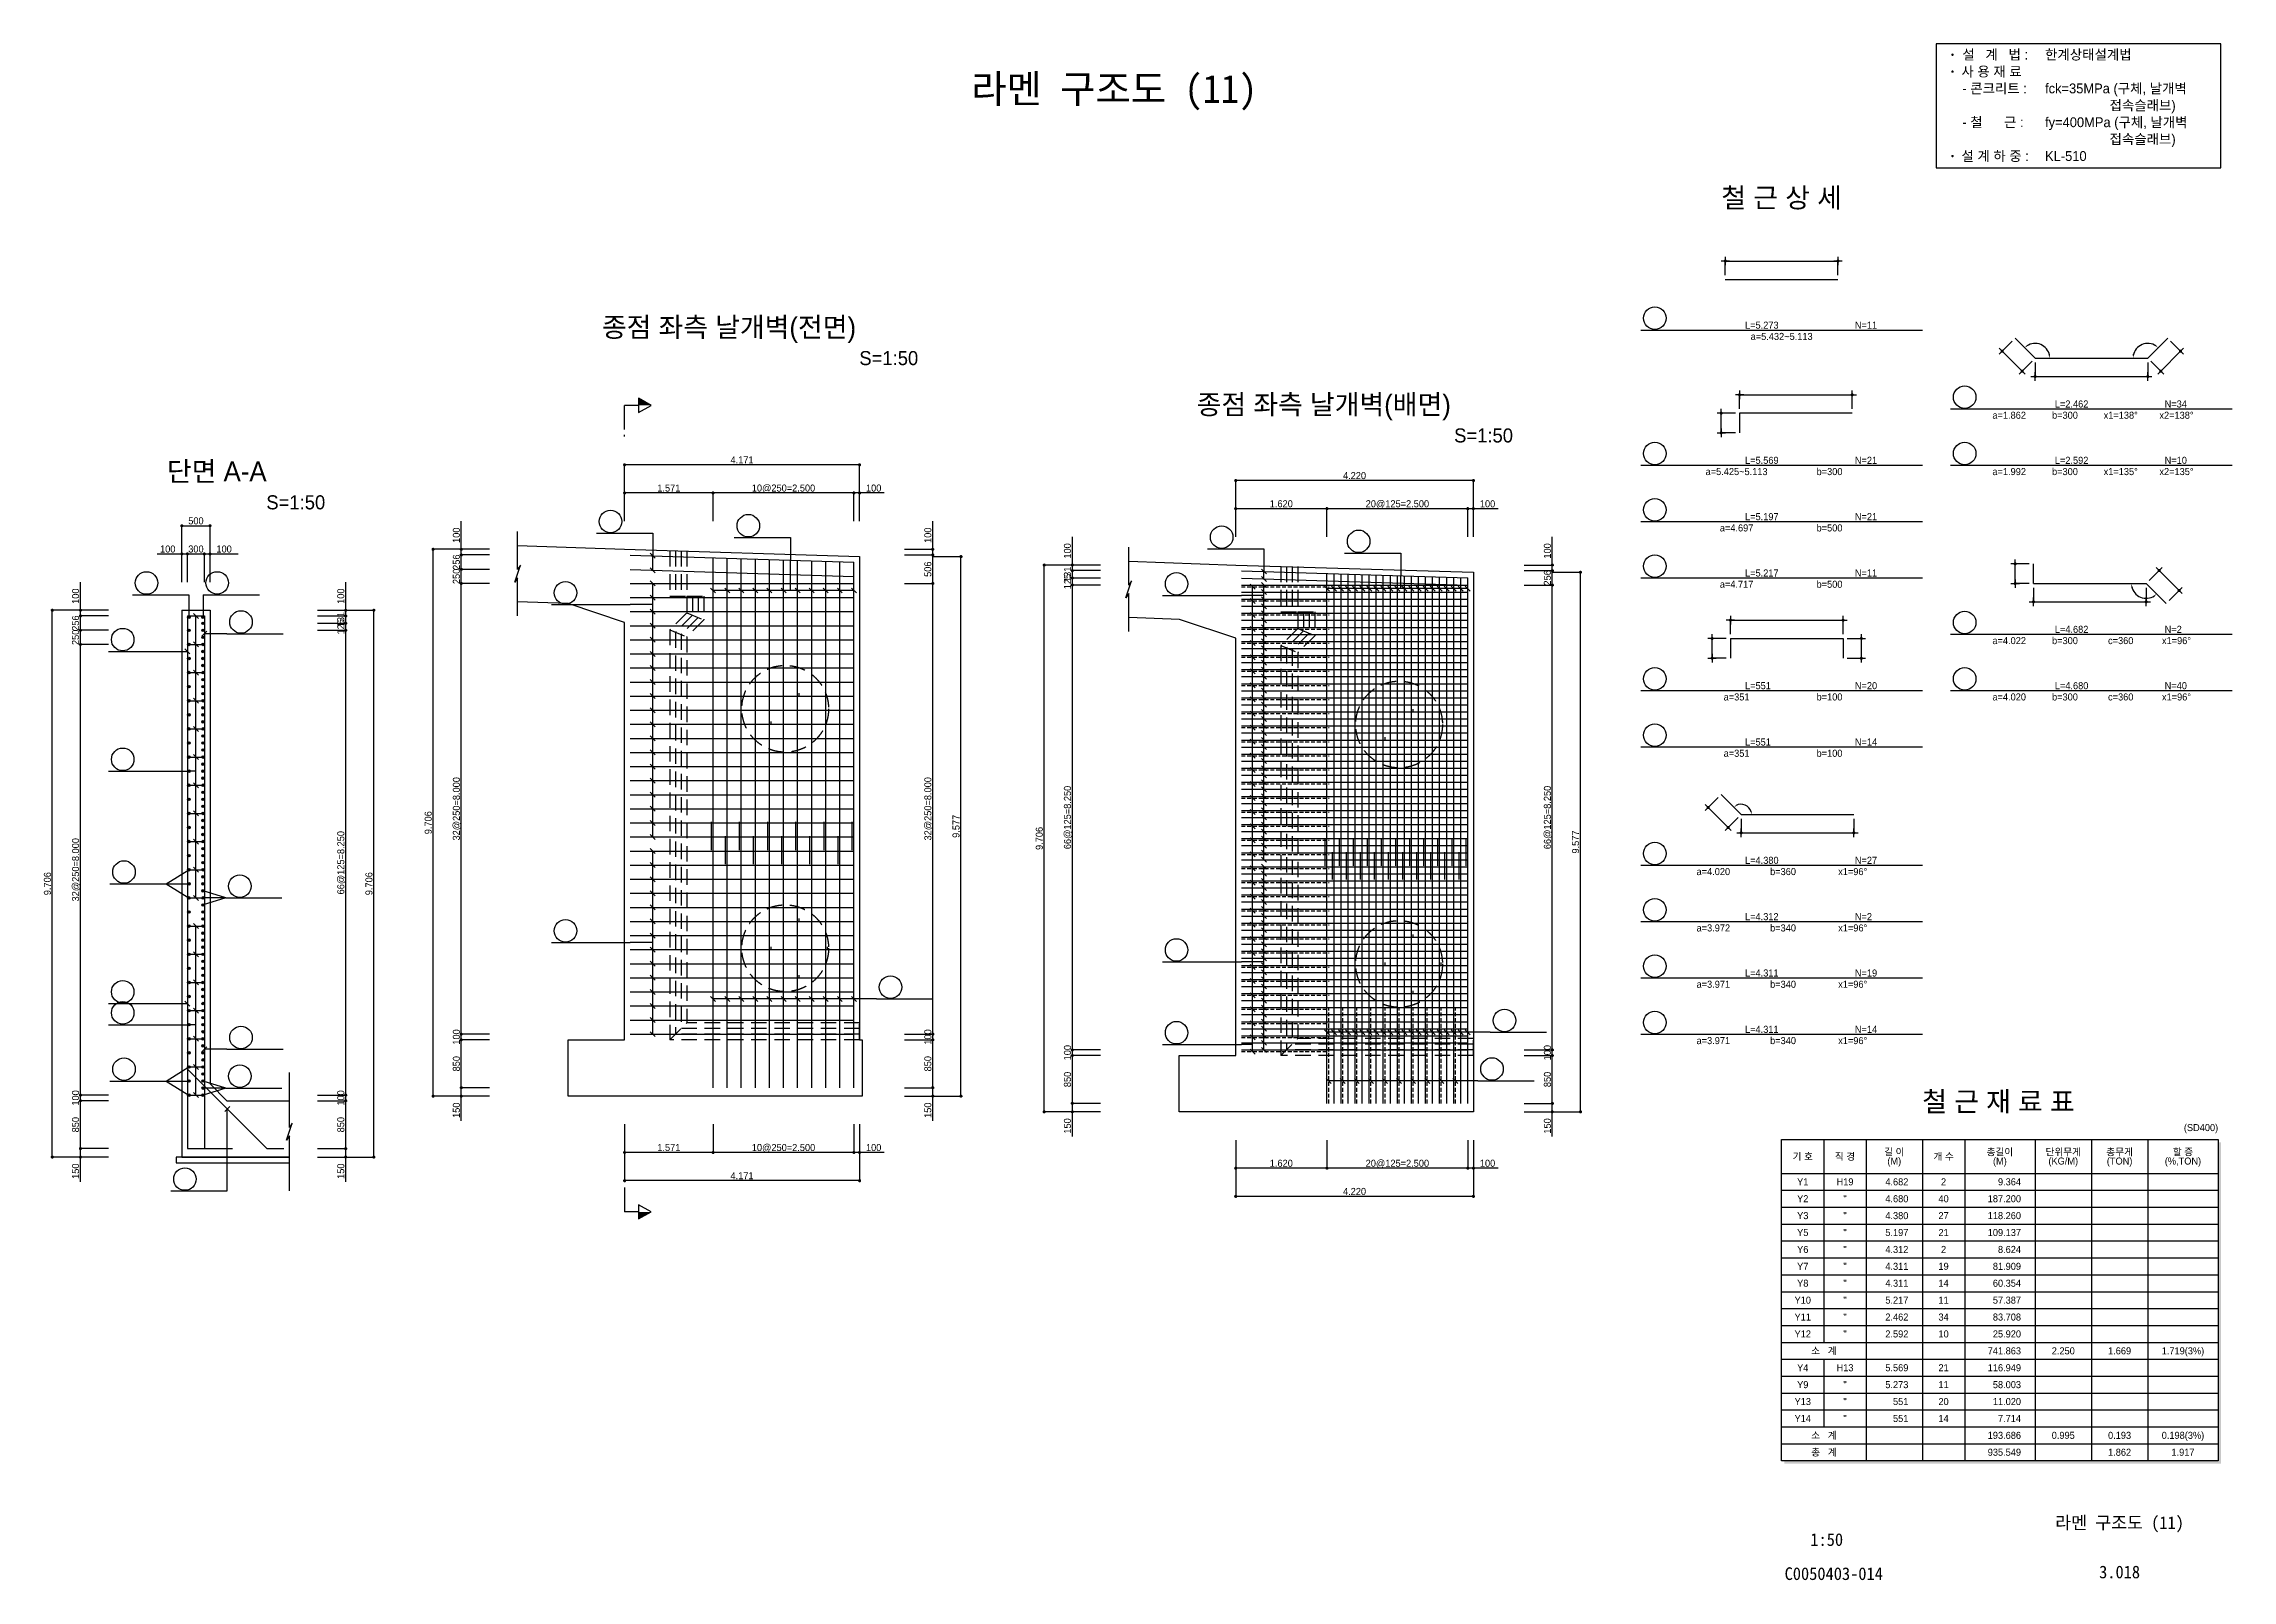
# Model space of a CAD drawing. Extents: x 2629709 to 3675628, y 1179 to 102095.
# Drawn here: x 3455835 to 3494690, y 1179 to 28450 of the extents above; entities that cross this region are included whole.
import ezdxf
from ezdxf.enums import TextEntityAlignment as Align

# ---------------------------------------------------------------- set-up
doc = ezdxf.new("R2010")
doc.units = 0
doc.header["$LTSCALE"] = 550
doc.header["$MEASUREMENT"] = 0
for name, pattern in [('A-DASHD01', [0.75, 0.5, -0.25]), ('A-HIDDN01H', [0.1875, 0.125, -0.0625]), ('CENTER2', [1.125, 0.75, -0.125, 0.125, -0.125])]:
    doc.linetypes.add(name, pattern=pattern)
doc.layers.get('0').update_dxf_attribs({"linetype": 'CONTINUOUS'})
for name, color, linetype in [('CS-CNTL', 1, 'A-DASHD01'), ('CS-CONC-MAJR', 4, 'CONTINUOUS'), ('CS-CONC-MINR', 3, 'A-DASHD01'), ('CS-CUTL', 1, 'CONTINUOUS'), ('CS-DIML', 1, 'CONTINUOUS'), ('CS-DIMS', 1, 'CONTINUOUS'), ('CS-DIMT', 3, 'CONTINUOUS'), ('CS-LEAT', 7, 'CONTINUOUS'), ('CS-MISC', 3, 'CONTINUOUS'), ('CS-NOTE', 3, 'CONTINUOUS'), ('CS-RBAR-EREC', 6, 'CONTINUOUS'), ('CS-RBAR-MAJR', 6, 'CONTINUOUS'), ('CS-RBAR-MINR', 6, 'A-HIDDN01H'), ('CS-SYMB', 3, 'CONTINUOUS'), ('CS-SYMB-LIN3', 1, 'CONTINUOUS'), ('CS-TABL-LIN1', 4, 'CONTINUOUS'), ('CS-TABL-LIN2', 1, 'CONTINUOUS'), ('CS-TABL-TEX2', 3, 'CONTINUOUS'), ('CS-TEXT', 3, 'CONTINUOUS'), ('CZ-TEX1', 6, 'CONTINUOUS'), ('CZ-TEX2', 3, 'CONTINUOUS'), ('TITLE-TEXT', 7, 'CONTINUOUS')]:
    doc.layers.add(name, color=color, linetype=linetype)
doc.styles.add('A_STANDARD', font='Dotum.ttf')
doc.styles.add('TB_TEXT', font='DotumChe.ttf')
doc.styles.add('TEXT_TBLT', font='txt_____.ttf', dxfattribs={"height": 0.125})
doc.styles.add('돋움', font='Dotum.ttf')

msp = doc.modelspace()

# ---------------------------------------------------------------- texts
at = {"layer": 'CS-DIMT', "style": 'A_STANDARD'}
for s, p in [('4.171', (3468233, 21002)), ('1.571', (3466933, 20502)), ('10@250=2.500', (3468969, 20502)), ('4.220', (3479107, 20723)), ('1.620', (3477807, 20223)), ('20@125=2.500', (3479868, 20223)), ('500', (3458537, 19920)), ('300', (3458537, 19420)), ('100', (3459037, 19420)), ('1.571', (3466933, 8796)), ('10@250=2.500', (3468969, 8796)), ('1.620', (3477807, 8517)), ('20@125=2.500', (3479868, 8517)), ('4.171', (3468233, 8296)), ('4.220', (3479107, 8017))]:
    msp.add_text(s, height=125, dxfattribs=at).set_placement(p, align=Align.CENTER)
for p in [(3470706, 20502), (3481605, 20223), (3470706, 8796), (3481605, 8517)]:
    msp.add_text('100', height=125, dxfattribs=at).set_placement(p, align=Align.RIGHT)
for s, p in [('100', (3463223, 19727)), ('100', (3471594, 19727)), ('100', (3474072, 19448)), ('100', (3482593, 19448)), ('256', (3463223, 19249)), ('250', (3463223, 18996)), ('506', (3471594, 19124)), ('131', (3474072, 19032)), ('256', (3482593, 18970)), ('100', (3456462, 18645)), ('100', (3461171, 18645)), ('125', (3474072, 18905)), ('256', (3456462, 18167)), ('131', (3461171, 18230)), ('250', (3456462, 17914)), ('125', (3461171, 18102)), ('32@250=8.000', (3463223, 14871)), ('32@250=8.000', (3471594, 14871)), ('66@125=8.250', (3474072, 14717)), ('66@125=8.250', (3482593, 14717)), ('9.706', (3462723, 14624)), ('66@125=8.250', (3461171, 13914)), ('9.577', (3472094, 14560)), ('9.706', (3473572, 14345)), ('9.577', (3483093, 14281)), ('32@250=8.000', (3456462, 13789)), ('9.706', (3455962, 13542)), ('9.706', (3461671, 13542)), ('100', (3463223, 10821)), ('100', (3471594, 10821)), ('100', (3474072, 10542)), ('100', (3482593, 10542)), ('850', (3463223, 10346)), ('850', (3471594, 10346)), ('850', (3474072, 10067)), ('850', (3482593, 10067)), ('100', (3456462, 9739)), ('100', (3461171, 9739)), ('850', (3456462, 9264)), ('850', (3461171, 9264))]:
    msp.add_text(s, height=125, rotation=90, dxfattribs=at).set_placement(p, align=Align.CENTER)
msp.add_text('100', height=125, dxfattribs=at).set_placement((3457900, 19420))
for p in [(3463223, 9384), (3471594, 9384), (3474072, 9105), (3482593, 9105), (3456462, 8302), (3461171, 8302)]:
    msp.add_text('150', height=125, rotation=90, dxfattribs=at).set_placement(p)
at = {"layer": 'CS-TABL-TEX2', "style": 'A_STANDARD'}
msp.add_text('(SD400)', height=125, dxfattribs=at).set_placement((3494440, 9150), align=Align.RIGHT)
for s, p in [('기 호', (3487065, 8700)), ('직 경', (3487815, 8700)), ('길 이', (3488690, 8781)), ('(M)', (3488690, 8619)), ('개 수', (3489565, 8700)), ('총길이', (3490565, 8781)), ('(M)', (3490565, 8619)), ('단위무게', (3491690, 8781)), ('(KG/M)', (3491690, 8619)), ('총무게', (3492690, 8781)), ('(TON)', (3492690, 8619)), ('(%,TON)', (3493815, 8619)), ('할 증', (3493815, 8781)), ('Y1', (3487065, 8250)), ('H19', (3487815, 8250)), ('2', (3489565, 8250)), ('Y2', (3487065, 7950)), ('"', (3487815, 7950)), ('40', (3489565, 7950)), ('Y3', (3487065, 7650)), ('Y5', (3487065, 7350)), ('"', (3487815, 7650)), ('"', (3487815, 7350)), ('27', (3489565, 7650)), ('21', (3489565, 7350)), ('Y6', (3487065, 7050)), ('"', (3487815, 7050)), ('2', (3489565, 7050)), ('Y7', (3487065, 6750)), ('"', (3487815, 6750)), ('19', (3489565, 6750)), ('Y8', (3487065, 6450)), ('"', (3487815, 6450)), ('14', (3489565, 6450)), ('Y10', (3487065, 6150)), ('Y11', (3487065, 5850)), ('"', (3487815, 6150)), ('"', (3487815, 5850)), ('34', (3489565, 5850)), ('11', (3489565, 6150)), ('Y12', (3487065, 5550)), ('"', (3487815, 5550)), ('10', (3489565, 5550)), ('소   계', (3487440, 5250)), ('2.250', (3491690, 5250)), ('1.669', (3492690, 5250)), ('1.719(3%)', (3493815, 5250)), ('Y4', (3487065, 4950)), ('Y9', (3487065, 4650)), ('H13', (3487815, 4950)), ('"', (3487815, 4650)), ('21', (3489565, 4950)), ('11', (3489565, 4650)), ('Y13', (3487065, 4350)), ('"', (3487815, 4350)), ('20', (3489565, 4350)), ('Y14', (3487065, 4050)), ('"', (3487815, 4050)), ('14', (3489565, 4050)), ('소   계', (3487440, 3750)), ('총   계', (3487440, 3450)), ('0.995', (3491690, 3750)), ('0.193', (3492690, 3750)), ('1.862', (3492690, 3450)), ('0.198(3%)', (3493815, 3750)), ('1.917', (3493815, 3450))]:
    msp.add_text(s, height=125, dxfattribs=at).set_placement(p, align=Align.MIDDLE_CENTER)
for s, p in [('4.682', (3488940, 8250)), ('9.364', (3490940, 8250)), ('4.680', (3488940, 7950)), ('187.200', (3490940, 7950)), ('4.380', (3488940, 7650)), ('5.197', (3488940, 7350)), ('118.260', (3490940, 7650)), ('109.137', (3490940, 7350)), ('4.312', (3488940, 7050)), ('8.624', (3490940, 7050)), ('4.311', (3488940, 6750)), ('81.909', (3490940, 6750)), ('4.311', (3488940, 6450)), ('60.354', (3490940, 6450)), ('5.217', (3488940, 6150)), ('2.462', (3488940, 5850)), ('57.387', (3490940, 6150)), ('83.708', (3490940, 5850)), ('2.592', (3488940, 5550)), ('25.920', (3490940, 5550)), ('741.863', (3490940, 5250)), ('5.569', (3488940, 4950)), ('5.273', (3488940, 4650)), ('116.949', (3490940, 4950)), ('58.003', (3490940, 4650)), ('551', (3488940, 4350)), ('11.020', (3490940, 4350)), ('551', (3488940, 4050)), ('7.714', (3490940, 4050)), ('935.549', (3490940, 3450)), ('193.686', (3490940, 3750))]:
    msp.add_text(s, height=125, dxfattribs=at).set_placement(p, align=Align.MIDDLE_RIGHT)
at = {"layer": 'CS-TEXT', "style": 'A_STANDARD'}
for s, p in [('L=5.273', (3486040, 23393)), ('N=11', (3487990, 23393)), ('L=2.462', (3491540, 21994)), ('N=34', (3493490, 21994)), ('L=5.569', (3486040, 20994)), ('N=21', (3487990, 20994)), ('L=2.592', (3491540, 20994)), ('N=10', (3493490, 20994)), ('L=5.197', (3486040, 19994)), ('N=21', (3487990, 19994)), ('L=5.217', (3486040, 18994)), ('N=11', (3487990, 18994)), ('L=4.682', (3491540, 17994)), ('N=2', (3493490, 17994)), ('L=551', (3486040, 16994)), ('N=20', (3487990, 16994)), ('L=4.680', (3491540, 16994)), ('N=40', (3493490, 16994)), ('L=551', (3486040, 15994)), ('N=14', (3487990, 15994)), ('L=4.380', (3486040, 13894)), ('N=27', (3487990, 13894)), ('L=4.312', (3486040, 12894)), ('N=2', (3487990, 12894)), ('L=4.311', (3486040, 11894)), ('N=19', (3487990, 11894)), ('L=4.311', (3486040, 10894)), ('N=14', (3487990, 10894))]:
    msp.add_text(s, height=125, dxfattribs=at).set_placement(p)
for s, p in [('a=5.432~5.113', (3486690, 23193)), ('a=1.862', (3490730, 21794)), ('b=300', (3491720, 21794)), ('x1=138°', (3492710, 21794)), ('x2=138°', (3493700, 21794)), ('a=5.425~5.113', (3485890, 20794)), ('b=300', (3487540, 20794)), ('a=1.992', (3490730, 20794)), ('b=300', (3491720, 20794)), ('x1=135°', (3492710, 20794)), ('x2=135°', (3493700, 20794)), ('a=4.697', (3485890, 19794)), ('b=500', (3487540, 19794)), ('a=4.717', (3485890, 18794)), ('b=500', (3487540, 18794)), ('a=4.022', (3490730, 17794)), ('b=300', (3491720, 17794)), ('c=360', (3492710, 17794)), ('x1=96°', (3493700, 17794)), ('a=351', (3485890, 16794)), ('b=100', (3487540, 16794)), ('a=4.020', (3490730, 16794)), ('b=300', (3491720, 16794)), ('c=360', (3492710, 16794)), ('x1=96°', (3493700, 16794)), ('a=351', (3485890, 15794)), ('b=100', (3487540, 15794)), ('a=4.020', (3485477, 13694)), ('b=360', (3486715, 13694)), ('x1=96°', (3487952, 13694)), ('b=340', (3486715, 12694)), ('a=3.972', (3485477, 12694)), ('x1=96°', (3487952, 12694)), ('a=3.971', (3485477, 11694)), ('b=340', (3486715, 11694)), ('x1=96°', (3487952, 11694)), ('a=3.971', (3485477, 10694)), ('b=340', (3486715, 10694)), ('x1=96°', (3487952, 10694))]:
    msp.add_text(s, height=125, dxfattribs=at).set_placement(p, align=Align.CENTER)
at = {"layer": 'CZ-TEX1', "style": 'A_STANDARD'}
for s, p in [('철 근 상 세', (3486690, 25543)), ('종점 좌측 날개벽(전면)', (3468001, 23246)), ('종점 좌측 날개벽(배면)', (3478561, 21873)), ('단면 A-A', (3458907, 20686)), ('철 근 재 료 표', (3490540, 9500))]:
    msp.add_text(s, height=350, dxfattribs=at).set_placement(p, align=Align.CENTER)
at = {"layer": 'CZ-TEX2', "style": 'A_STANDARD'}
for p in [(3470315, 22746), (3480875, 21373), (3459787, 20186)]:
    msp.add_text('S=1:50', height=250, dxfattribs=at).set_placement(p)
at = {"layer": 'TITLE-TEXT', "style": 'TB_TEXT'}
for s, height, p in [('라멘 구조도 (11)', 500, (3474840, 27650)), ('라멘 구조도 (11)', 225, (3492690, 2200)), ('1:50', 225, (3487490, 1900)), ('C0050403-014', 225, (3487615, 1295)), ('3.018', 225, (3492690, 1325))]:
    msp.add_text(s, height=height, dxfattribs=at).set_placement(p, align=Align.MIDDLE_CENTER)

# ---------------------------------------------------------------- blocks, each defined once
blk = doc.blocks.new('CXDECDR-H')
at = {"color": 6}
for p, q in [((0, 0), (0.601318, 0)), ((2.483991, 0), (11.098049, 0)), ((11.098049, 4.986941), (11.098049, 0))]:
    blk.add_line(p, q, dxfattribs=at)
at = {"color": 3}
blk.add_lwpolyline([(11.098049, 9.406796), (8.598049, 4.986941), (13.598049, 4.986941), (11.098049, 9.406796)], dxfattribs=at)
at = {"color": 2}
blk.add_solid([(11.098049, 9.406796), (11.098049, 9.406796), (11.098049, 4.986941), (13.598049, 4.986941)], dxfattribs=at)
at = {"color": 6, "style": 'TEXT_TBLT', "flags": 1}
blk.add_attdef('SMKV', text='', height=2.5, rotation=90, dxfattribs=at).set_placement((11.08062, 14.211395), align=Align.MIDDLE)
blk.add_attdef('SMKH', text='', height=2.5, rotation=180, dxfattribs=at).set_placement((11.08062, 14.853699), align=Align.CENTER)
blk = doc.blocks.new('CXDECDL-H')
at = {"color": 6}
for p, q in [((-11.098049, 4.986941), (-11.098049, 0)), ((-2.483991, 0), (-11.098049, 0)), ((0, 0), (-0.601318, 0))]:
    blk.add_line(p, q, dxfattribs=at)
at = {"color": 3}
blk.add_lwpolyline([(-11.098049, 9.406796), (-13.598049, 4.986941), (-8.598049, 4.986941), (-11.098049, 9.406796)], dxfattribs=at)
at = {"color": 2}
blk.add_solid([(-11.098049, 9.406796), (-11.098049, 9.406796), (-11.098049, 4.986941), (-13.598049, 4.986941)], dxfattribs=at)
at = {"color": 6, "style": 'TEXT_TBLT', "flags": 1}
blk.add_attdef('SMKV', text='', height=2.5, rotation=90, dxfattribs=at).set_placement((-11.04837, 14.211395), align=Align.MIDDLE)
blk.add_attdef('SMKH', text='', height=2.5, rotation=180, dxfattribs=at).set_placement((-11.115478, 14.853699), align=Align.CENTER)
blk = doc.blocks.new('CXLEATK')
at = {"layer": 'CS-MISC'}
blk.add_line((-0.883885, 0.883882), (0.883882, -0.883882), dxfattribs=at)
blk = doc.blocks.new('CSBNUM1')
at = {"layer": 'CS-SYMB-LIN3'}
blk.add_line((0, 0), (20, 0), dxfattribs=at)
blk.add_circle((5, 4.2), 4, dxfattribs=at)
at = {"layer": 'CS-TEXT', "style": 'A_STANDARD', "flags": 1}
blk.add_attdef('RB_NO', text='', height=2.5, dxfattribs=at).set_placement((5, 4.2), align=Align.MIDDLE)
for tag, p in [('RB_DIA', (11.5, 1.5)), ('RB_LEN', (1.739, -3.958874))]:
    blk.add_attdef(tag, p, '', height=2.5, dxfattribs=at)
blk = doc.blocks.new('CXDIMDT2')
at = {"layer": 'CS-MISC', "const_width": 0.5}
blk.add_lwpolyline([(0.25, 0, 1), (-0.25, 0, 1)], format="xyb", close=True, dxfattribs=at)
blk = doc.blocks.new('CSBSEC1')
at = {"layer": 'CS-RBAR-MAJR', "const_width": 0.45}
blk.add_lwpolyline([(0.225, 0, 1), (-0.225, 0, 1)], format="xyb", close=True, dxfattribs=at)
at = {"layer": 'CS-RBAR-MAJR'}
blk.add_circle((0, 0), 0.45, dxfattribs=at)
blk = doc.blocks.new('CSBSHPE-A00')
at = {"layer": 'CS-DIMS'}
for p, q in [((-20, 8), (-20, 5)), ((20, 8), (20, 5)), ((-18.5, 6.5), (-21.5, 6.5)), ((-20, 1.5), (-20, 6.5)), ((-20, 6.5), (20, 6.5)), ((21.5, 6.5), (18.5, 6.5)), ((20, 1.5), (20, 6.5))]:
    blk.add_line(p, q, dxfattribs=at)
at = {"layer": 'CS-DIMS', "const_width": 0.55}
for points in [[(-19.725, 6.5, 1), (-20.275, 6.5, 1)], [(20.275, 6.5, 1), (19.725, 6.5, 1)]]:
    blk.add_lwpolyline(points, format="xyb", close=True, dxfattribs=at)
at = {"layer": 'CS-RBAR-EREC'}
blk.add_line((-20, 0), (20, 0), dxfattribs=at)
at = {"layer": 'CS-TEXT', "style": 'A_STANDARD', "flags": 1}
blk.add_attdef('A', text='', height=2.5, dxfattribs=at).set_placement((-0.000047, 8.166619), align=Align.CENTER)
blk = doc.blocks.new('CSBNUM1-JEWON')
at = {"layer": 'CS-SYMB-LIN3'}
blk.add_circle((5, 4.2), 4, dxfattribs=at)
at = {"layer": 'CS-TEXT', "style": 'A_STANDARD', "flags": 1}
blk.add_attdef('RB_NO', text='', height=2.5, dxfattribs=at).set_placement((5, 4.2), align=Align.MIDDLE)
for tag, p in [('RB_DIA', (11.5, 1.5)), ('RB_LEN', (1.739, -3.958874))]:
    blk.add_attdef(tag, p, '', height=2.5, dxfattribs=at)
blk = doc.blocks.new('CSBSHPE-B00')
at = {"layer": 'CS-DIMS'}
for p, q in [((-20, 8), (-20, 5)), ((20, 5), (20, 8)), ((-25, 0), (-28, 0)), ((-26.5, -1.5), (-26.5, 1.5)), ((-26.5, -7), (-26.5, 0)), ((-21.5, 0), (-26.5, 0)), ((-18.5, 6.5), (-21.5, 6.5)), ((-20, 1.5), (-20, 6.5)), ((-20, 6.5), (20, 6.5)), ((18.5, 6.5), (21.5, 6.5)), ((20, 1.5), (20, 6.5)), ((-28, -7), (-25, -7)), ((-26.5, -5.5), (-26.5, -8.5)), ((-21.5, -7), (-26.5, -7))]:
    blk.add_line(p, q, dxfattribs=at)
at = {"layer": 'CS-DIMS', "const_width": 0.55}
for points in [[(-26.225, 0, 1), (-26.775, 0, 1)], [(-19.725, 6.5, 1), (-20.275, 6.5, 1)], [(20.275, 6.5, 1), (19.725, 6.5, 1)], [(-26.225, -7, 1), (-26.775, -7, 1)]]:
    blk.add_lwpolyline(points, format="xyb", close=True, dxfattribs=at)
at = {"layer": 'CS-RBAR-EREC'}
for p, q in [((-20, 0), (-20, -7)), ((20, 0), (-20, 0))]:
    blk.add_line(p, q, dxfattribs=at)
at = {"layer": 'CS-TEXT', "style": 'A_STANDARD', "flags": 1}
blk.add_attdef('A', text='', height=2.5, dxfattribs=at).set_placement((0, 8.166667), align=Align.CENTER)
blk.add_attdef('B', text='', height=2.5, rotation=90, dxfattribs=at).set_placement((-28.166667, -3.430843), align=Align.CENTER)
blk = doc.blocks.new('CSBSHPE-D00')
at = {"layer": 'CS-DIMS'}
for p, q in [((-20, 8), (-20, 5)), ((20, 5), (20, 8)), ((-25, 0), (-28, 0)), ((-26.5, -1.5), (-26.5, 1.5)), ((-26.5, -7), (-26.5, 0)), ((-21.5, 0), (-26.5, 0)), ((-18.5, 6.5), (-21.5, 6.5)), ((-20, 1.5), (-20, 6.5)), ((-20, 6.5), (20, 6.5)), ((18.5, 6.5), (21.5, 6.5)), ((20, 1.5), (20, 6.5)), ((21.5, 0), (26.5, 0)), ((25, 0), (28, 0)), ((26.5, -1.5), (26.5, 1.5)), ((26.5, -7), (26.5, 0)), ((-28, -7), (-25, -7)), ((-26.5, -5.5), (-26.5, -8.5)), ((-21.5, -7), (-26.5, -7)), ((21.5, -7), (26.5, -7)), ((25, -7), (28, -7)), ((26.5, -8.5), (26.5, -5.5))]:
    blk.add_line(p, q, dxfattribs=at)
at = {"layer": 'CS-DIMS', "const_width": 0.55}
for points in [[(-26.225, 0, 1), (-26.775, 0, 1)], [(-19.725, 6.5, 1), (-20.275, 6.5, 1)], [(20.275, 6.5, 1), (19.725, 6.5, 1)], [(26.775, 0, 1), (26.225, 0, 1)], [(-26.225, -7, 1), (-26.775, -7, 1)], [(26.775, -7, 1), (26.225, -7, 1)]]:
    blk.add_lwpolyline(points, format="xyb", close=True, dxfattribs=at)
at = {"layer": 'CS-RBAR-EREC'}
for p, q in [((-20, 0), (-20, -7)), ((-20, 0), (20, 0)), ((20, 0), (20, -7))]:
    blk.add_line(p, q, dxfattribs=at)
at = {"layer": 'CS-TEXT', "style": 'A_STANDARD', "flags": 1}
blk.add_attdef('A', text='', height=2.5, dxfattribs=at).set_placement((0, 8.166667), align=Align.CENTER)
for tag, p in [('B', (-28.166667, -3.430843)), ('C', (24.833333, -3.430843))]:
    blk.add_attdef(tag, text='', height=2.5, rotation=90, dxfattribs=at).set_placement(p, align=Align.CENTER)
blk = doc.blocks.new('CSBSHPE-B04')
at = {"layer": 'CS-DIMS'}
for p, q in [((-30.606602, 1.414214), (-32.727922, 3.535534)), ((-30.606602, 3.535534), (-32.727922, 1.414214)), ((-28.131728, 6.010408), (-31.667262, 2.474874)), ((-24.596194, -4.596194), (-31.667262, 2.474874)), ((-25.656854, -3.535534), (-23.535534, -5.656854)), ((-25.656854, -5.656854), (-23.535534, -3.535534)), ((-21.06066, -1.06066), (-24.596194, -4.596194)), ((-21.5, -6.5), (-18.5, -6.5)), ((-20, -1.5), (-20, -6.5)), ((-20, -8), (-20, -5)), ((-20, -6.5), (20, -6.5)), ((18.5, -6.5), (21.5, -6.5)), ((20, -1.5), (20, -6.5)), ((20, -8), (20, -5))]:
    blk.add_line(p, q, dxfattribs=at)
for points, const_width in [([(-31.392262, 2.474873, 1), (-31.942262, 2.474873, 1)], 0.55), ([(-24.321195, -4.596194, 1), (-24.871193, -4.596194, 1)], 0.549999), ([(-19.725, -6.5, 1), (-20.275, -6.5, 1)], 0.55), ([(20.275, -6.5, 1), (19.725, -6.5, 1)], 0.55)]:
    blk.add_lwpolyline(points, format="xyb", close=True, dxfattribs=dict(at, const_width=const_width))
at = {"layer": 'CS-DIMS', "linetype": 'ByBlock'}
blk.add_arc((-20, 0), 3.666958, 15.673707, 119.326293, dxfattribs=at)
at = {"layer": 'CS-DIMS'}
for points in [[(-21.695331, 3.064198), (-21.896693, 3.329837), (-22.592931, 2.592931)], [(-16.304285, 1.013386), (-16.634505, 0.967935), (-16.333042, 0)]]:
    blk.add_solid(points, dxfattribs=at)
at = {"layer": 'CS-RBAR-EREC'}
for q in [(-27.071068, 7.071068), (20, 0)]:
    blk.add_line((-20, 0), q, dxfattribs=at)
at = {"layer": 'CS-TEXT', "style": 'A_STANDARD', "flags": 1}
blk.add_attdef('B', text='', height=2.5, rotation=315, dxfattribs=at).set_placement((-26.904316, 0.06895), align=Align.CENTER)
for tag, p in [('X1', (-16.772955, 3.48573)), ('A', (0, -4.833333))]:
    blk.add_attdef(tag, text='', height=2.5, dxfattribs=at).set_placement(p, align=Align.CENTER)
blk = doc.blocks.new('CSBSHPE-G00')
at = {"layer": 'CS-DIMS'}
for p, q in [((-30.606602, 3.535534), (-32.727922, 1.414214)), ((-30.606602, 1.414214), (-32.727922, 3.535534)), ((-28.131728, 6.010408), (-31.667262, 2.474874)), ((-24.596194, -4.596194), (-31.667262, 2.474874)), ((24.596194, -4.596194), (31.667262, 2.474874)), ((28.131728, 6.010408), (31.667262, 2.474874)), ((30.606602, 1.414214), (32.727922, 3.535534)), ((32.727922, 1.414214), (30.606602, 3.535534)), ((-25.656854, -5.656854), (-23.535534, -3.535534)), ((-25.656854, -3.535534), (-23.535534, -5.656854)), ((-21.06066, -1.06066), (-24.596194, -4.596194)), ((-21.5, -6.5), (-18.5, -6.5)), ((-20, -1.5), (-20, -6.5)), ((-20, -8), (-20, -5)), ((-20, -6.5), (20, -6.5)), ((18.5, -6.5), (21.5, -6.5)), ((20, -1.5), (20, -6.5)), ((20, -8), (20, -5)), ((21.06066, -1.06066), (24.596194, -4.596194)), ((25.656854, -5.656854), (23.535534, -3.535534)), ((23.535534, -5.656854), (25.656854, -3.535534))]:
    blk.add_line(p, q, dxfattribs=at)
for points, const_width in [([(-31.392262, 2.474873, 1), (-31.942262, 2.474873, 1)], 0.55), ([(31.942262, 2.474873, 1), (31.392262, 2.474873, 1)], 0.55), ([(-24.321195, -4.596194, 1), (-24.871193, -4.596194, 1)], 0.549999), ([(-19.725, -6.5, 1), (-20.275, -6.5, 1)], 0.55), ([(20.275, -6.5, 1), (19.725, -6.5, 1)], 0.55), ([(24.871193, -4.596194, 1), (24.321195, -4.596194, 1)], 0.549999)]:
    blk.add_lwpolyline(points, format="xyb", close=True, dxfattribs=dict(at, const_width=const_width))
at = {"layer": 'CS-DIMS', "linetype": 'ByBlock'}
for centre, start, end in [((-20, 0), 10.959545, 124.040455), ((20, 0), 55.959545, 169.040455)]:
    blk.add_arc(centre, 5.235912, start, end, dxfattribs=at)
at = {"layer": 'CS-DIMS'}
for points in [[(-22.386162, 4.464025), (-22.704337, 4.849725), (-23.702349, 3.702349)], [(-14.658472, 1.517019), (-15.156187, 1.469271), (-14.764088, 0)], [(14.658472, 1.517019), (15.156187, 1.469271), (14.764088, 0)], [(22.386162, 4.464025), (22.704337, 4.849725), (23.702349, 3.702349)]]:
    blk.add_solid(points, dxfattribs=at)
at = {"layer": 'CS-RBAR-EREC'}
for p, q in [((-20, 0), (-27.071068, 7.071068)), ((-20, 0), (20, 0)), ((20, 0), (27.071068, 7.071068))]:
    blk.add_line(p, q, dxfattribs=at)
at = {"layer": 'CS-TEXT', "style": 'A_STANDARD', "flags": 1}
for rotation, p in [(315, (-26.904316, 0.06895)), (45, (27.052723, 0.196777))]:
    blk.add_attdef('B', text='', height=2.5, rotation=rotation, dxfattribs=at).set_placement(p, align=Align.CENTER)
for tag, p in [('X1', (-14.694, 4.441667)), ('X2', (13.723, 4.043667)), ('A', (0, -4.833333))]:
    blk.add_attdef(tag, text='', height=2.5, dxfattribs=at).set_placement(p, align=Align.CENTER)
blk = doc.blocks.new('CSBSHPE-G09')
at = {"layer": 'CS-DIMS'}
for p, q in [((-26.5, 5.5), (-26.5, 8.5)), ((-25, 7), (-28, 7)), ((-28, 0), (-25, 0)), ((-21.5, 7), (-26.5, 7)), ((-26.5, 0), (-26.5, 7)), ((-26.5, 1.5), (-26.5, -1.5)), ((-21.5, 0), (-26.5, 0)), ((21.06066, 1.06066), (24.596194, 4.596194)), ((23.535534, 5.656854), (25.656854, 3.535534)), ((25.656854, 5.656854), (23.535534, 3.535534)), ((24.596194, 4.596194), (31.667262, -2.474874)), ((-21.5, -6.5), (-18.5, -6.5)), ((-20, -1.5), (-20, -6.5)), ((-20, -8), (-20, -5)), ((-20, -6.5), (20, -6.5)), ((18.5, -6.5), (21.5, -6.5)), ((20, -1.5), (20, -6.5)), ((20, -8), (20, -5)), ((28.131728, -6.010408), (31.667262, -2.474874)), ((32.727922, -1.414214), (30.606602, -3.535534)), ((30.606602, -1.414214), (32.727922, -3.535534))]:
    blk.add_line(p, q, dxfattribs=at)
at = {"layer": 'CS-DIMS', "const_width": 0.55}
for points in [[(-26.225, 7, 1), (-26.775, 7, 1)], [(-26.225, 0, 1), (-26.775, 0, 1)], [(24.40174, 4.790648, -1), (24.790648, 4.40174, -1)], [(-19.725, -6.5, 1), (-20.275, -6.5, 1)], [(20.275, -6.5, 1), (19.725, -6.5, 1)], [(31.472808, -2.280419, -1), (31.861716, -2.669328, -1)]]:
    blk.add_lwpolyline(points, format="xyb", close=True, dxfattribs=at)
at = {"layer": 'CS-DIMS', "linetype": 'ByBlock'}
blk.add_arc((20, 0), 5.235912, 190.959545, 304.040455, dxfattribs=at)
at = {"layer": 'CS-DIMS'}
for points in [[(14.658472, -1.517019), (15.156187, -1.469271), (14.764088, 0)], [(22.386162, -4.464025), (22.704337, -4.849725), (23.702349, -3.702349)]]:
    blk.add_solid(points, dxfattribs=at)
at = {"layer": 'CS-RBAR-EREC'}
for p, q in [((-20, 0), (-20, 7)), ((-20, 0), (20, 0)), ((20, 0), (27.071068, -7.071068))]:
    blk.add_line(p, q, dxfattribs=at)
at = {"layer": 'CS-TEXT', "style": 'A_STANDARD', "flags": 1}
for tag, rotation, p in [('B', 90, (-28.166667, 3.569157)), ('C', 315, (29.389166, 2.139665))]:
    blk.add_attdef(tag, text='', height=2.5, rotation=rotation, dxfattribs=at).set_placement(p, align=Align.CENTER)
for tag, p in [('A', (0, -4.833333)), ('X1', (12.503284, -4.301156))]:
    blk.add_attdef(tag, text='', height=2.5, dxfattribs=at).set_placement(p, align=Align.CENTER)
blk = doc.blocks.new('A$Cc22b2ba3')
at = {"layer": 'CS-LEAT', "linetype": 'ByBlock'}
blk.add_lwpolyline([(-10615, -4900), (-500, -4900), (-500, -500), (-10615, -500)], close=True, dxfattribs=at)
at = {"layer": 'CS-NOTE', "linetype": 'ByBlock', "const_width": 43.7}
for points in [[(-10054, -887, 1), (-10011, -887, 1)], [(-10054, -1487, 1), (-10011, -1487, 1)], [(-10054, -4487, 1), (-10011, -4487, 1)]]:
    blk.add_lwpolyline(points, format="xyb", close=True, dxfattribs=at)
at = {"layer": 'CS-NOTE', "linetype": 'ByBlock', "style": '돋움'}
for s, p in [('설   계   법 : ', (-9684, -1060)), ('한계상태설계법', (-6747, -1060)), ('사 용 재 료', (-9716, -1660)), ('- 콘크리트 :', (-9684, -2260)), ('fck=35MPa (구체, 날개벽', (-6747, -2260)), ('- 철      근 :', (-9684, -3460)), ('fy=400MPa (구체, 날개벽', (-6747, -3460)), ('                  접속슬래브)', (-6747, -2860)), ('                  접속슬래브)', (-6747, -4060)), ('설 계 하 중 :', (-9716, -4660)), ('KL-510', (-6747, -4660))]:
    blk.add_text(s, height=350, dxfattribs=at).set_placement(p)

# ---------------------------------------------------------------- linework, layer by layer
at = {"layer": 'CS-CNTL'}
msp.add_circle((3468999, 16646), 770, dxfattribs=at)
at = {"layer": 'CS-CNTL', "linetype": 'A-DASHD01'}
for centre in [(3479898, 16367), (3468999, 12396), (3479898, 12117)]:
    msp.add_circle(centre, 770, dxfattribs=at)
at = {"layer": 'CS-CONC-MAJR'}
for p, q in [((3464248, 19546), (3466148, 19477)), ((3466148, 19477), (3470319, 19348)), ((3470319, 19348), (3470319, 10771)), ((3475097, 19266), (3476997, 19198)), ((3476997, 19198), (3481218, 19069)), ((3481218, 19069), (3481218, 10492)), ((3458287, 18395), (3458287, 8689)), ((3458287, 18395), (3458787, 18395)), ((3458787, 18395), (3458787, 9989)), ((3465148, 18513), (3464248, 18546)), ((3466148, 18177), (3465148, 18513)), ((3475998, 18234), (3475097, 18266)), ((3466148, 10771), (3466148, 18177)), ((3476997, 17898), (3475998, 18234)), ((3476997, 10492), (3476997, 17898)), ((3465143, 9771), (3465143, 10771)), ((3465143, 10771), (3466148, 10771)), ((3470319, 10771), (3470368, 10771)), ((3470368, 10771), (3470368, 9771)), ((3475993, 9492), (3475993, 10492)), ((3475993, 10492), (3476997, 10492)), ((3481218, 10492), (3481218, 10492)), ((3481218, 10492), (3481218, 9492)), ((3458787, 9989), (3459087, 9689)), ((3470368, 9771), (3465143, 9771)), ((3459087, 9689), (3460196, 9689)), ((3481218, 9492), (3475993, 9492)), ((3460196, 8689), (3458187, 8689)), ((3458187, 8689), (3458187, 8589)), ((3458187, 8589), (3460196, 8589)), ((3458287, 8689), (3460196, 8689))]:
    msp.add_line(p, q, dxfattribs=at)
at = {"layer": 'CS-CONC-MINR'}
for p, q in [((3466952, 19448), (3466952, 18648)), ((3467052, 19448), (3467052, 18648)), ((3467152, 19448), (3467152, 18648)), ((3467252, 19448), (3467252, 18648)), ((3477901, 19169), (3477901, 18369)), ((3478001, 19169), (3478001, 18369)), ((3478101, 19169), (3478101, 18369)), ((3466952, 18648), (3467253, 18648)), ((3467253, 18348), (3466952, 18048)), ((3467353, 18306), (3467052, 18006)), ((3467453, 18265), (3467152, 17965)), ((3467253, 18648), (3467253, 18348)), ((3467253, 18648), (3467553, 18648)), ((3467253, 18348), (3467553, 18223)), ((3467353, 18648), (3467353, 18306)), ((3467453, 18648), (3467453, 18265)), ((3467553, 18648), (3467553, 18223)), ((3477801, 18369), (3478103, 18369)), ((3478103, 18369), (3478103, 18069)), ((3478103, 18369), (3478403, 18369)), ((3478203, 18369), (3478203, 18027)), ((3478303, 18369), (3478303, 17986)), ((3478403, 18369), (3478403, 17944)), ((3466952, 18048), (3466952, 10771)), ((3466952, 18048), (3467252, 17923)), ((3467052, 18006), (3467052, 10871)), ((3467152, 17965), (3467152, 10971)), ((3467553, 18223), (3467252, 17923)), ((3467252, 17923), (3467252, 11071)), ((3478103, 18069), (3477801, 17769)), ((3478203, 18027), (3477901, 17727)), ((3478303, 17986), (3478001, 17686)), ((3478403, 17944), (3478101, 17644)), ((3478103, 18069), (3478403, 17944)), ((3477801, 17769), (3477801, 10492)), ((3477801, 17769), (3478101, 17644)), ((3477901, 17727), (3477901, 10592)), ((3478001, 17686), (3478001, 10692)), ((3478101, 17644), (3478101, 10792)), ((3466952, 10771), (3467252, 11071)), ((3470319, 10971), (3467152, 10971)), ((3470319, 11071), (3467252, 11071)), ((3470319, 10771), (3470319, 11071)), ((3470319, 10771), (3466952, 10771)), ((3470319, 10871), (3467052, 10871)), ((3477801, 10492), (3478101, 10792)), ((3481218, 10492), (3477801, 10492)), ((3481218, 10592), (3477901, 10592)), ((3481218, 10692), (3478001, 10692)), ((3481218, 10792), (3478101, 10792)), ((3481218, 10492), (3481218, 10792))]:
    msp.add_line(p, q, dxfattribs=at)
at = {"layer": 'CS-CONC-MINR', "linetype": 'A-DASHD01'}
msp.add_line((3477801, 19169), (3477801, 18369), dxfattribs=at)
at = {"layer": 'CS-CUTL'}
for p, q in [((3464248, 19121), (3464248, 19796)), ((3475097, 18841), (3475097, 19516)), ((3464198, 18896), (3464298, 19196)), ((3464298, 19196), (3464248, 19121)), ((3464248, 18971), (3464198, 18896)), ((3464248, 18296), (3464248, 18971)), ((3475047, 18616), (3475147, 18916)), ((3475097, 18691), (3475047, 18616)), ((3475147, 18916), (3475097, 18841)), ((3475097, 18016), (3475097, 18691)), ((3460196, 9214), (3460196, 10189)), ((3460146, 8989), (3460246, 9289)), ((3460196, 9064), (3460146, 8989)), ((3460246, 9289), (3460196, 9214)), ((3460196, 8089), (3460196, 9064))]:
    msp.add_line(p, q, dxfattribs=at)
at = {"layer": 'CS-DIML'}
for p, q in [((3484190, 23368), (3489190, 23368)), ((3489690, 21969), (3494690, 21969)), ((3466148, 20477), (3466148, 21002)), ((3470319, 20477), (3470319, 21002)), ((3470319, 20977), (3466148, 20977)), ((3476997, 20198), (3476997, 20723)), ((3481218, 20698), (3476997, 20698)), ((3481218, 20198), (3481218, 20723)), ((3484190, 20969), (3489190, 20969)), ((3489690, 20969), (3494690, 20969)), ((3466148, 19977), (3466148, 20502)), ((3467719, 20477), (3466148, 20477)), ((3467719, 19977), (3467719, 20502)), ((3470219, 20477), (3467719, 20477)), ((3470219, 19977), (3470219, 20502)), ((3470319, 20477), (3470219, 20477)), ((3470319, 19977), (3470319, 20502)), ((3470756, 20477), (3470319, 20477)), ((3476997, 19698), (3476997, 20223)), ((3478618, 19698), (3478618, 20223)), ((3481118, 19698), (3481118, 20223)), ((3481218, 19698), (3481218, 20223)), ((3458287, 19395), (3458287, 19920)), ((3458287, 19895), (3458787, 19895)), ((3458787, 19395), (3458787, 19920)), ((3463248, 19477), (3463248, 19977)), ((3471619, 19477), (3471619, 19977)), ((3478618, 20198), (3476997, 20198)), ((3481118, 20198), (3478618, 20198)), ((3481218, 20198), (3481118, 20198)), ((3481655, 20198), (3481218, 20198)), ((3484190, 19969), (3489190, 19969)), ((3463248, 19477), (3462723, 19477)), ((3462748, 9771), (3462748, 19477)), ((3463748, 19477), (3463223, 19477)), ((3463248, 19377), (3463248, 19477)), ((3466648, 19762), (3466648, 19362)), ((3469094, 19686), (3469094, 19286)), ((3471119, 19477), (3471644, 19477)), ((3471619, 19377), (3471619, 19477)), ((3474097, 19198), (3474097, 19698)), ((3477498, 19483), (3477498, 19083)), ((3482618, 19198), (3482618, 19698)), ((3457850, 19395), (3458287, 19395)), ((3458287, 18895), (3458287, 19420)), ((3458287, 19395), (3458387, 19395)), ((3458387, 18895), (3458387, 19420)), ((3458387, 19395), (3458687, 19395)), ((3458687, 18895), (3458687, 19420)), ((3458687, 19395), (3458787, 19395)), ((3458787, 18895), (3458787, 19420)), ((3458787, 19395), (3459287, 19395)), ((3463748, 19377), (3463223, 19377)), ((3463748, 19121), (3463223, 19121)), ((3463248, 19121), (3463248, 19377)), ((3463248, 18871), (3463248, 19121)), ((3466648, 19106), (3466648, 19362)), ((3469094, 18746), (3469094, 19286)), ((3471119, 19377), (3471644, 19377)), ((3471619, 18871), (3471619, 19377)), ((3471619, 19348), (3472144, 19348)), ((3472119, 9771), (3472119, 19348)), ((3474097, 19198), (3473572, 19198)), ((3473597, 9492), (3473597, 19198)), ((3474597, 19198), (3474072, 19198)), ((3474597, 19098), (3474072, 19098)), ((3474097, 19098), (3474097, 19198)), ((3474097, 18967), (3474097, 19098)), ((3477498, 18952), (3477498, 19083)), ((3479930, 19408), (3479930, 19008)), ((3482118, 19198), (3482643, 19198)), ((3482118, 19098), (3482643, 19098)), ((3482618, 19098), (3482618, 19198)), ((3482618, 18842), (3482618, 19098)), ((3482618, 19069), (3483143, 19069)), ((3483118, 9492), (3483118, 19069)), ((3456487, 18395), (3456487, 18895)), ((3458410, 18669), (3458410, 18269)), ((3458665, 18670), (3458665, 18270)), ((3461196, 18395), (3461196, 18895)), ((3463748, 18871), (3463223, 18871)), ((3463248, 10871), (3463248, 18871)), ((3466648, 14371), (3466648, 18871)), ((3470219, 18746), (3467719, 18746)), ((3471119, 18871), (3471644, 18871)), ((3471619, 10871), (3471619, 18871)), ((3474597, 18967), (3474072, 18967)), ((3474597, 18842), (3474072, 18842)), ((3474097, 18842), (3474097, 18967)), ((3474097, 10592), (3474097, 18842)), ((3476698, 18655), (3477098, 18655)), ((3477498, 18655), (3477098, 18655)), ((3477298, 10562), (3477298, 18812)), ((3477498, 13967), (3477498, 18842)), ((3481118, 18780), (3478618, 18780)), ((3479930, 18780), (3479930, 19008)), ((3482118, 18842), (3482643, 18842)), ((3482618, 10592), (3482618, 18842)), ((3484190, 18969), (3489190, 18969)), ((3456487, 18395), (3455962, 18395)), ((3455987, 8689), (3455987, 18395)), ((3456987, 18395), (3456462, 18395)), ((3456987, 18295), (3456462, 18295)), ((3456487, 18295), (3456487, 18395)), ((3456487, 18039), (3456487, 18295)), ((3458537, 13289), (3458537, 18295)), ((3460696, 18395), (3461221, 18395)), ((3460696, 18295), (3461221, 18295)), ((3461196, 18295), (3461196, 18395)), ((3461196, 18395), (3461721, 18395)), ((3461196, 18164), (3461196, 18295)), ((3461696, 8689), (3461696, 18395)), ((3465848, 18496), (3466248, 18496)), ((3466648, 18496), (3466248, 18496)), ((3456987, 18039), (3456462, 18039)), ((3456487, 17789), (3456487, 18039)), ((3459087, 17977), (3458687, 17977)), ((3460696, 18164), (3461221, 18164)), ((3460696, 18039), (3461221, 18039)), ((3461196, 18039), (3461196, 18164)), ((3461196, 9789), (3461196, 18039)), ((3489690, 17969), (3494690, 17969)), ((3456987, 17789), (3456462, 17789)), ((3456487, 9789), (3456487, 17789)), ((3457987, 17664), (3458387, 17664)), ((3484190, 16969), (3489190, 16969)), ((3489690, 16969), (3494690, 16969)), ((3484190, 15969), (3489190, 15969)), ((3457987, 15539), (3458387, 15539)), ((3458537, 15539), (3458387, 15539)), ((3466648, 10871), (3466648, 14121)), ((3458010, 13539), (3458410, 13789)), ((3477498, 10592), (3477498, 13842)), ((3484190, 13869), (3489190, 13869)), ((3458010, 13539), (3458410, 13539)), ((3458010, 13539), (3458410, 13289)), ((3459065, 13289), (3458665, 13414)), ((3459065, 13289), (3458665, 13289)), ((3459065, 13289), (3458665, 13164)), ((3484190, 12869), (3489190, 12869)), ((3458537, 9789), (3458537, 12789)), ((3465848, 12496), (3466248, 12496)), ((3466648, 12496), (3466248, 12496)), ((3476698, 12155), (3477098, 12155)), ((3477498, 12155), (3477098, 12155)), ((3484190, 11869), (3489190, 11869)), ((3457987, 11414), (3458387, 11414)), ((3470219, 11496), (3467719, 11496)), ((3470219, 11496), (3467719, 11496)), ((3470619, 11496), (3470219, 11496)), ((3457987, 11039), (3458387, 11039)), ((3458537, 11039), (3458387, 11039)), ((3481118, 10905), (3478618, 10905)), ((3481118, 10905), (3478618, 10905)), ((3481518, 10905), (3481118, 10905)), ((3459087, 10602), (3458687, 10602)), ((3463748, 10871), (3463223, 10871)), ((3463748, 10771), (3463223, 10771)), ((3463248, 10771), (3463248, 10871)), ((3463248, 9921), (3463248, 10771)), ((3471119, 10871), (3471644, 10871)), ((3471119, 10771), (3471644, 10771)), ((3471619, 10771), (3471619, 10871)), ((3471619, 9921), (3471619, 10771)), ((3474597, 10592), (3474072, 10592)), ((3474597, 10492), (3474072, 10492)), ((3474097, 10492), (3474097, 10592)), ((3474097, 9642), (3474097, 10492)), ((3476698, 10687), (3477098, 10687)), ((3477298, 10687), (3477098, 10687)), ((3482118, 10592), (3482643, 10592)), ((3482118, 10492), (3482643, 10492)), ((3482618, 10492), (3482618, 10592)), ((3482618, 9642), (3482618, 10492)), ((3484190, 10869), (3489190, 10869)), ((3458010, 10039), (3458410, 10289)), ((3456987, 9789), (3456462, 9789)), ((3456487, 9689), (3456487, 9789)), ((3458010, 10039), (3458410, 10039)), ((3458010, 10039), (3458410, 9789)), ((3459065, 9914), (3458665, 10039)), ((3459065, 9914), (3458665, 9914)), ((3459065, 9914), (3458665, 9789)), ((3460696, 9789), (3461221, 9789)), ((3461196, 9689), (3461196, 9789)), ((3463248, 9771), (3462723, 9771)), ((3463748, 9921), (3463223, 9921)), ((3463748, 9771), (3463223, 9771)), ((3463248, 9771), (3463248, 9921)), ((3463248, 9334), (3463248, 9771)), ((3471119, 9921), (3471644, 9921)), ((3471119, 9771), (3471644, 9771)), ((3471619, 9771), (3471619, 9921)), ((3471619, 9334), (3471619, 9771)), ((3471619, 9771), (3472144, 9771)), ((3480898, 10042), (3478648, 10042)), ((3481298, 10042), (3480898, 10042)), ((3456987, 9689), (3456462, 9689)), ((3456487, 8839), (3456487, 9689)), ((3459092, 8089), (3459092, 9544)), ((3460696, 9689), (3461221, 9689)), ((3461196, 8839), (3461196, 9689)), ((3474097, 9492), (3473572, 9492)), ((3474597, 9642), (3474072, 9642)), ((3474597, 9492), (3474072, 9492)), ((3474097, 9492), (3474097, 9642)), ((3474097, 9055), (3474097, 9492)), ((3482118, 9642), (3482643, 9642)), ((3482118, 9492), (3482643, 9492)), ((3482618, 9492), (3482618, 9642)), ((3482618, 9055), (3482618, 9492)), ((3482618, 9492), (3483143, 9492)), ((3466148, 9271), (3466148, 8746)), ((3467719, 9271), (3467719, 8746)), ((3470219, 9271), (3470219, 8746)), ((3470319, 9271), (3470319, 8746)), ((3476997, 8992), (3476997, 8467)), ((3478618, 8992), (3478618, 8467)), ((3481118, 8992), (3481118, 8467)), ((3481218, 8992), (3481218, 8467)), ((3456487, 8689), (3455962, 8689)), ((3456987, 8839), (3456462, 8839)), ((3456987, 8689), (3456462, 8689)), ((3456487, 8689), (3456487, 8839)), ((3456487, 8252), (3456487, 8689)), ((3460696, 8839), (3461221, 8839)), ((3460696, 8689), (3461221, 8689)), ((3461196, 8689), (3461196, 8839)), ((3461196, 8252), (3461196, 8689)), ((3461196, 8689), (3461721, 8689)), ((3467719, 8771), (3466148, 8771)), ((3466148, 8771), (3466148, 8246)), ((3470219, 8771), (3467719, 8771)), ((3470319, 8771), (3470219, 8771)), ((3470756, 8771), (3470319, 8771)), ((3470319, 8771), (3470319, 8246)), ((3470319, 8271), (3466148, 8271)), ((3478618, 8492), (3476997, 8492)), ((3476997, 8492), (3476997, 7967)), ((3481118, 8492), (3478618, 8492)), ((3481218, 8492), (3481118, 8492)), ((3481655, 8492), (3481218, 8492)), ((3481218, 8492), (3481218, 7967)), ((3481218, 7992), (3476997, 7992))]:
    msp.add_line(p, q, dxfattribs=at)
at = {"layer": 'CS-RBAR-MAJR'}
for p, q in [((3466248, 19374), (3470219, 19251)), ((3466248, 19118), (3470219, 18996)), ((3467719, 14138), (3467719, 19328)), ((3467969, 13888), (3467969, 19321)), ((3468219, 14138), (3468219, 19313)), ((3468469, 13888), (3468469, 19305)), ((3468719, 14138), (3468719, 19298)), ((3468969, 13888), (3468969, 19290)), ((3469219, 14138), (3469219, 19282)), ((3469469, 13888), (3469469, 19274)), ((3469719, 14138), (3469719, 19267)), ((3469969, 13888), (3469969, 19259)), ((3470219, 14138), (3470219, 19251)), ((3477098, 19095), (3481118, 18972)), ((3478618, 13859), (3478618, 19048)), ((3478743, 13619), (3478743, 19045)), ((3478868, 13859), (3478868, 19041)), ((3466248, 18871), (3470219, 18871)), ((3477098, 18964), (3481118, 18841)), ((3477098, 18842), (3481118, 18842)), ((3477098, 18717), (3481118, 18717)), ((3478993, 13619), (3478993, 19037)), ((3479118, 13859), (3479118, 19033)), ((3479243, 13619), (3479243, 19029)), ((3479368, 13859), (3479368, 19025)), ((3479493, 13619), (3479493, 19022)), ((3479618, 13859), (3479618, 19018)), ((3479743, 13619), (3479743, 19014)), ((3479868, 13859), (3479868, 19010)), ((3479993, 13619), (3479993, 19006)), ((3480118, 13859), (3480118, 19003)), ((3480243, 13619), (3480243, 18999)), ((3480368, 13859), (3480368, 18995)), ((3480493, 13619), (3480493, 18991)), ((3480618, 13859), (3480618, 18987)), ((3480743, 13619), (3480743, 18984)), ((3480868, 13859), (3480868, 18980)), ((3480993, 13619), (3480993, 18976)), ((3481118, 13859), (3481118, 18972)), ((3458387, 18295), (3458687, 18295)), ((3458387, 18295), (3458387, 8839)), ((3458687, 18295), (3458687, 8839)), ((3466248, 18621), (3470219, 18621)), ((3466248, 18371), (3470219, 18371)), ((3477098, 18592), (3481118, 18592)), ((3477098, 18467), (3481118, 18467)), ((3477098, 18342), (3481118, 18342)), ((3466248, 18121), (3470219, 18121)), ((3477098, 18217), (3481118, 18217)), ((3477098, 18092), (3481118, 18092)), ((3477098, 17967), (3481118, 17967)), ((3458387, 17789), (3458687, 17789)), ((3466248, 17871), (3470219, 17871)), ((3466248, 17621), (3470219, 17621)), ((3477098, 17842), (3481118, 17842)), ((3477098, 17717), (3481118, 17717)), ((3477098, 17592), (3481118, 17592)), ((3466248, 17371), (3470219, 17371)), ((3466248, 17121), (3470219, 17121)), ((3468749, 17371), (3468749, 17374)), ((3477098, 17467), (3481118, 17467)), ((3477098, 17342), (3481118, 17342)), ((3477098, 17217), (3481118, 17217)), ((3458387, 16789), (3458687, 16789)), ((3466248, 16871), (3470219, 16871)), ((3469249, 16871), (3469249, 16921)), ((3477098, 17092), (3481118, 17092)), ((3477098, 16967), (3481118, 16967)), ((3477098, 16842), (3481118, 16842)), ((3477098, 16717), (3481118, 16717)), ((3479648, 17092), (3479648, 17095)), ((3466248, 16621), (3470219, 16621)), ((3466248, 16371), (3470219, 16371)), ((3468749, 16371), (3468749, 16421)), ((3477098, 16592), (3481118, 16592)), ((3477098, 16467), (3481118, 16467)), ((3477098, 16342), (3481118, 16342)), ((3480148, 16592), (3480148, 16642)), ((3466248, 16121), (3470219, 16121)), ((3477098, 16217), (3481118, 16217)), ((3477098, 16092), (3481118, 16092)), ((3477098, 15967), (3481118, 15967)), ((3479648, 16092), (3479648, 16142)), ((3458387, 15789), (3458687, 15789)), ((3466248, 15871), (3470219, 15871)), ((3466248, 15621), (3470219, 15621)), ((3469249, 15918), (3469249, 15921)), ((3477098, 15842), (3481118, 15842)), ((3477098, 15717), (3481118, 15717)), ((3477098, 15592), (3481118, 15592)), ((3480148, 15639), (3480148, 15642)), ((3466248, 15371), (3470219, 15371)), ((3477098, 15467), (3481118, 15467)), ((3477098, 15342), (3481118, 15342)), ((3477098, 15217), (3481118, 15217)), ((3458387, 14789), (3458687, 14789)), ((3466248, 15121), (3470219, 15121)), ((3466248, 14871), (3470219, 14871)), ((3477098, 15092), (3481118, 15092)), ((3477098, 14967), (3481118, 14967)), ((3477098, 14842), (3481118, 14842)), ((3466248, 14621), (3470219, 14621)), ((3467689, 14138), (3467689, 14638)), ((3467939, 13888), (3467939, 14388)), ((3468189, 14138), (3468189, 14638)), ((3468439, 13888), (3468439, 14388)), ((3468689, 14138), (3468689, 14638)), ((3468939, 13888), (3468939, 14388)), ((3469189, 14138), (3469189, 14638)), ((3469439, 13888), (3469439, 14388)), ((3469689, 14138), (3469689, 14638)), ((3469939, 13888), (3469939, 14388)), ((3470189, 14138), (3470189, 14638)), ((3477098, 14717), (3481118, 14717)), ((3477098, 14592), (3481118, 14592)), ((3477098, 14467), (3481118, 14467)), ((3466248, 14371), (3470219, 14371)), ((3466248, 14121), (3470219, 14121)), ((3477098, 14342), (3481118, 14342)), ((3477098, 14217), (3481118, 14217)), ((3477098, 14092), (3481118, 14092)), ((3478588, 13859), (3478588, 14339)), ((3478713, 13619), (3478713, 14099)), ((3478838, 13859), (3478838, 14339)), ((3478963, 13619), (3478963, 14099)), ((3479088, 13859), (3479088, 14339)), ((3479213, 13619), (3479213, 14099)), ((3479338, 13859), (3479338, 14339)), ((3479463, 13619), (3479463, 14099)), ((3479588, 13859), (3479588, 14339)), ((3479713, 13619), (3479713, 14099)), ((3479838, 13859), (3479838, 14339)), ((3479963, 13619), (3479963, 14099)), ((3480088, 13859), (3480088, 14339)), ((3480213, 13619), (3480213, 14099)), ((3480338, 13859), (3480338, 14339)), ((3480463, 13619), (3480463, 14099)), ((3480588, 13859), (3480588, 14339)), ((3480713, 13619), (3480713, 14099)), ((3480838, 13859), (3480838, 14339)), ((3480963, 13619), (3480963, 14099)), ((3481088, 13859), (3481088, 14339)), ((3458387, 13789), (3458687, 13789)), ((3466248, 13871), (3470219, 13871)), ((3466248, 13621), (3470219, 13621)), ((3477098, 13967), (3481118, 13967)), ((3477098, 13842), (3481118, 13842)), ((3477098, 13717), (3481118, 13717)), ((3466248, 13371), (3470219, 13371)), ((3477098, 13592), (3481118, 13592)), ((3477098, 13467), (3481118, 13467)), ((3477098, 13342), (3481118, 13342)), ((3477098, 13217), (3481118, 13217)), ((3466248, 13121), (3470219, 13121)), ((3466248, 12871), (3470219, 12871)), ((3469249, 12871), (3469249, 12921)), ((3477098, 13092), (3481118, 13092)), ((3477098, 12967), (3481118, 12967)), ((3477098, 12842), (3481118, 12842)), ((3458387, 12789), (3458687, 12789)), ((3466248, 12621), (3470219, 12621)), ((3477098, 12717), (3481118, 12717)), ((3477098, 12592), (3481118, 12592)), ((3477098, 12467), (3481118, 12467)), ((3480148, 12592), (3480148, 12642)), ((3466248, 12371), (3470219, 12371)), ((3466248, 12121), (3470219, 12121)), ((3468749, 12371), (3468749, 12421)), ((3469749, 12371), (3469749, 12421)), ((3477098, 12342), (3481118, 12342)), ((3477098, 12217), (3481118, 12217)), ((3477098, 12092), (3481118, 12092)), ((3479648, 12092), (3479648, 12142)), ((3480648, 12092), (3480648, 12142)), ((3458387, 11789), (3458687, 11789)), ((3466248, 11871), (3470219, 11871)), ((3469249, 11871), (3469249, 11921)), ((3477098, 11967), (3481118, 11967)), ((3477098, 11842), (3481118, 11842)), ((3477098, 11717), (3481118, 11717)), ((3466248, 11621), (3470219, 11621)), ((3466248, 11371), (3470219, 11371)), ((3477098, 11592), (3481118, 11592)), ((3477098, 11467), (3481118, 11467)), ((3477098, 11342), (3481118, 11342)), ((3480148, 11592), (3480148, 11642)), ((3466248, 11121), (3470219, 11121)), ((3477098, 11217), (3481118, 11217)), ((3477098, 11092), (3481118, 11092)), ((3477098, 10967), (3481118, 10967)), ((3458387, 10789), (3458687, 10789)), ((3458387, 10548), (3458387, 10248)), ((3466248, 10871), (3470219, 10871)), ((3477098, 10842), (3481118, 10842)), ((3477098, 10717), (3481118, 10717)), ((3477098, 10592), (3481118, 10592)), ((3458387, 10248), (3459796, 8839)), ((3458387, 9789), (3458687, 9789)), ((3458387, 8839), (3458887, 8839)), ((3458687, 8839), (3459187, 8839)), ((3459796, 8839), (3460096, 8839))]:
    msp.add_line(p, q, dxfattribs=at)
at = {"layer": 'CS-RBAR-MAJR', "linetype": 'CENTER2'}
for p, q in [((3458387, 18295), (3458687, 18295)), ((3458387, 17289), (3458687, 17289)), ((3458387, 16289), (3458687, 16289)), ((3458387, 15289), (3458687, 15289)), ((3458387, 14289), (3458687, 14289)), ((3458387, 13289), (3458687, 13289)), ((3458387, 12289), (3458687, 12289)), ((3458387, 11289), (3458687, 11289)), ((3458387, 10289), (3458687, 10289))]:
    msp.add_line(p, q, dxfattribs=at)
at = {"layer": 'CS-RBAR-MAJR', "linetype": 'Continuous'}
for p, q in [((3467719, 9921), (3467719, 14638)), ((3467969, 9921), (3467969, 14388)), ((3468219, 9921), (3468219, 14638)), ((3468469, 9921), (3468469, 14388)), ((3468719, 9921), (3468719, 14638)), ((3468969, 9921), (3468969, 14388)), ((3469219, 9921), (3469219, 14638)), ((3469469, 9921), (3469469, 14388)), ((3469719, 9921), (3469719, 14638)), ((3469969, 9921), (3469969, 14388)), ((3470219, 9921), (3470219, 14638)), ((3478618, 9642), (3478618, 14339)), ((3478743, 9642), (3478743, 14099)), ((3478868, 9642), (3478868, 14339)), ((3478993, 9642), (3478993, 14099)), ((3479118, 9642), (3479118, 14339)), ((3479243, 9642), (3479243, 14099)), ((3479368, 9642), (3479368, 14339)), ((3479493, 9642), (3479493, 14099)), ((3479618, 9642), (3479618, 14339)), ((3479743, 9642), (3479743, 14099)), ((3479868, 9642), (3479868, 14339)), ((3479993, 9642), (3479993, 14099)), ((3480118, 9642), (3480118, 14339)), ((3480243, 9642), (3480243, 14099)), ((3480368, 9642), (3480368, 14339)), ((3480493, 9642), (3480493, 14099)), ((3480618, 9642), (3480618, 14339)), ((3480743, 9642), (3480743, 14099)), ((3480868, 9642), (3480868, 14339)), ((3480993, 9642), (3480993, 14099)), ((3481118, 9642), (3481118, 14339))]:
    msp.add_line(p, q, dxfattribs=at)
at = {"layer": 'CS-RBAR-MAJR'}
for centre in [(3458387, 8839), (3458687, 8839)]:
    msp.add_arc(centre, 0, 180, 270, dxfattribs=at)
at = {"layer": 'CS-RBAR-MINR', "linetype": 'A-HIDDN01H'}
for p, q in [((3477098, 18812), (3478654, 18812)), ((3477098, 18562), (3478654, 18562)), ((3477098, 18312), (3478654, 18312)), ((3477098, 18062), (3478654, 18062)), ((3477098, 17812), (3478654, 17812)), ((3477098, 17562), (3478654, 17562)), ((3477098, 17312), (3478654, 17312)), ((3477098, 17062), (3478654, 17062)), ((3477098, 16812), (3478654, 16812)), ((3477098, 16562), (3478654, 16562)), ((3477098, 16312), (3478654, 16312)), ((3477098, 16062), (3478654, 16062)), ((3477098, 15812), (3478654, 15812)), ((3477098, 15562), (3478654, 15562)), ((3477098, 15312), (3478654, 15312)), ((3477098, 15062), (3478654, 15062)), ((3477098, 14812), (3478654, 14812)), ((3477098, 14562), (3478654, 14562)), ((3477098, 14312), (3478654, 14312)), ((3477098, 14062), (3478654, 14062)), ((3477098, 13812), (3478654, 13812)), ((3477098, 13562), (3478654, 13562)), ((3477098, 13312), (3478654, 13312)), ((3477098, 13062), (3478654, 13062)), ((3477098, 12812), (3478654, 12812)), ((3477098, 12562), (3478654, 12562)), ((3477098, 12312), (3478654, 12312)), ((3477098, 12062), (3478654, 12062)), ((3477098, 11812), (3478654, 11812)), ((3477098, 11562), (3478654, 11562)), ((3477098, 11312), (3478654, 11312)), ((3478648, 9642), (3478648, 11351)), ((3478898, 9642), (3478898, 11351)), ((3479148, 9642), (3479148, 11351)), ((3479398, 9642), (3479398, 11351)), ((3479648, 9642), (3479648, 11351)), ((3479898, 9642), (3479898, 11351)), ((3480148, 9642), (3480148, 11351)), ((3480398, 9642), (3480398, 11351)), ((3480648, 9642), (3480648, 11351)), ((3480898, 9642), (3480898, 11351)), ((3477098, 11062), (3478654, 11062)), ((3477098, 10812), (3478654, 10812)), ((3477098, 10562), (3478654, 10562))]:
    msp.add_line(p, q, dxfattribs=at)
at = {"layer": 'CS-TABL-LIN1'}
msp.add_lwpolyline([(3486690, 9000), (3494440, 9000), (3494440, 3300), (3486690, 3300)], close=True, dxfattribs=at)
for points in [[(3494440, 8950), (3494490, 8950), (3494440, 3300), (3494490, 3300)], [(3486740, 3300), (3494490, 3300), (3486740, 3250), (3494490, 3250)]]:
    msp.add_solid(points, dxfattribs=at)
at = {"layer": 'CS-TABL-LIN2'}
for p, q in [((3487440, 9000), (3487440, 5400)), ((3488190, 9000), (3488190, 3300)), ((3489190, 9000), (3489190, 3300)), ((3489940, 9000), (3489940, 3300)), ((3491190, 9000), (3491190, 3300)), ((3492190, 9000), (3492190, 3300)), ((3493190, 9000), (3493190, 3300)), ((3486690, 8400), (3494440, 8400)), ((3486690, 8100), (3494440, 8100)), ((3486690, 7800), (3494440, 7800)), ((3486690, 7500), (3494440, 7500)), ((3486690, 7200), (3494440, 7200)), ((3486690, 6900), (3494440, 6900)), ((3486690, 6600), (3494440, 6600)), ((3486690, 6300), (3494440, 6300)), ((3486690, 6000), (3494440, 6000)), ((3486690, 5700), (3494440, 5700)), ((3486690, 5400), (3494440, 5400)), ((3486690, 5100), (3494440, 5100)), ((3487440, 5100), (3487440, 3900)), ((3486690, 4800), (3494440, 4800)), ((3486690, 4500), (3494440, 4500)), ((3486690, 4200), (3494440, 4200)), ((3486690, 3900), (3494440, 3900)), ((3486690, 3600), (3494440, 3600))]:
    msp.add_line(p, q, dxfattribs=at)

# ---------------------------------------------------------------- block references
at = {"layer": 'CS-DIMT', "linetype": 'ByBlock', "xscale": 0.5, "yscale": 0.5, "zscale": 0.5}
msp.add_blockref('A$Cc22b2ba3', (3494740, 28700), dxfattribs=at)
at = {"layer": 'CS-RBAR-EREC', "xscale": 50, "yscale": 50, "zscale": 50}
for name, p in [('CSBSHPE-A00', (3486690, 24268)), ('CSBSHPE-G00', (3492190, 22869)), ('CSBSHPE-B00', (3486943, 21894)), ('CSBSHPE-G09', (3492162, 18869)), ('CSBSHPE-D00', (3486780, 17894)), ('CSBSHPE-B04', (3486971, 14769))]:
    msp.add_blockref(name, p, dxfattribs=at)
at = {"layer": 'CS-RBAR-MAJR', "xscale": 50, "yscale": 50, "zscale": 50}
for name, p in [('CSBNUM1-JEWON', (3484190, 23368)), ('CSBNUM1-JEWON', (3489690, 21969)), ('CSBNUM1-JEWON', (3484190, 20969)), ('CSBNUM1-JEWON', (3489690, 20969)), ('CSBNUM1-JEWON', (3484190, 19969)), ('CSBNUM1', (3465648, 19762)), ('CSBNUM1', (3468094, 19686)), ('CSBNUM1', (3476498, 19483)), ('CSBNUM1', (3478930, 19408)), ('CSBNUM1', (3457410, 18669)), ('CSBNUM1', (3458665, 18670)), ('CSBNUM1', (3475698, 18655)), ('CSBNUM1-JEWON', (3484190, 18969)), ('CSBNUM1', (3464848, 18496)), ('CSBSEC1', (3458410, 18273)), ('CSBSEC1', (3458665, 18273)), ('CSBNUM1', (3459087, 17977)), ('CSBNUM1-JEWON', (3489690, 17969)), ('CSBNUM1', (3456987, 17664)), ('CSBSEC1', (3458410, 18039)), ('CSBSEC1', (3458665, 18164)), ('CSBSEC1', (3458665, 18039)), ('CSBSEC1', (3458665, 17914)), ('CSBSEC1', (3458410, 17789)), ('CSBSEC1', (3458410, 17539)), ('CSBSEC1', (3458665, 17789)), ('CSBSEC1', (3458665, 17664)), ('CSBSEC1', (3458665, 17539)), ('CSBSEC1', (3458410, 17289)), ('CSBSEC1', (3458665, 17414)), ('CSBSEC1', (3458665, 17289)), ('CSBSEC1', (3458665, 17164)), ('CSBNUM1-JEWON', (3484190, 16969)), ('CSBNUM1-JEWON', (3489690, 16969)), ('CSBSEC1', (3458410, 17039)), ('CSBSEC1', (3458410, 16789)), ('CSBSEC1', (3458665, 17039)), ('CSBSEC1', (3458665, 16914)), ('CSBSEC1', (3458665, 16789)), ('CSBSEC1', (3458410, 16539)), ('CSBSEC1', (3458665, 16664)), ('CSBSEC1', (3458665, 16539)), ('CSBSEC1', (3458665, 16414)), ('CSBNUM1-JEWON', (3484190, 15969)), ('CSBNUM1', (3456987, 15539)), ('CSBSEC1', (3458410, 16289)), ('CSBSEC1', (3458410, 16039)), ('CSBSEC1', (3458665, 16289)), ('CSBSEC1', (3458665, 16164)), ('CSBSEC1', (3458665, 16039)), ('CSBSEC1', (3458665, 15914)), ('CSBSEC1', (3458410, 15789)), ('CSBSEC1', (3458410, 15539)), ('CSBSEC1', (3458665, 15789)), ('CSBSEC1', (3458665, 15664)), ('CSBSEC1', (3458665, 15539)), ('CSBSEC1', (3458410, 15289)), ('CSBSEC1', (3458665, 15414)), ('CSBSEC1', (3458665, 15289)), ('CSBSEC1', (3458665, 15164)), ('CSBSEC1', (3458410, 15039)), ('CSBSEC1', (3458410, 14789)), ('CSBSEC1', (3458665, 15039)), ('CSBSEC1', (3458665, 14914)), ('CSBSEC1', (3458665, 14789)), ('CSBSEC1', (3458410, 14539)), ('CSBSEC1', (3458665, 14664)), ('CSBSEC1', (3458665, 14539)), ('CSBSEC1', (3458665, 14414)), ('CSBSEC1', (3458410, 14289)), ('CSBSEC1', (3458410, 14039)), ('CSBSEC1', (3458665, 14289)), ('CSBSEC1', (3458665, 14164)), ('CSBSEC1', (3458665, 14039)), ('CSBNUM1-JEWON', (3484190, 13869)), ('CSBNUM1', (3457010, 13539)), ('CSBSEC1', (3458410, 13789)), ('CSBSEC1', (3458665, 13914)), ('CSBSEC1', (3458665, 13789)), ('CSBSEC1', (3458665, 13664)), ('CSBNUM1', (3459065, 13289)), ('CSBSEC1', (3458410, 13539)), ('CSBSEC1', (3458410, 13289)), ('CSBSEC1', (3458665, 13539)), ('CSBSEC1', (3458665, 13414)), ('CSBSEC1', (3458665, 13289)), ('CSBNUM1-JEWON', (3484190, 12869)), ('CSBSEC1', (3458410, 13039)), ('CSBSEC1', (3458665, 13164)), ('CSBSEC1', (3458665, 13039)), ('CSBSEC1', (3458665, 12914)), ('CSBNUM1', (3464848, 12496)), ('CSBSEC1', (3458410, 12789)), ('CSBSEC1', (3458410, 12539)), ('CSBSEC1', (3458665, 12789)), ('CSBSEC1', (3458665, 12664)), ('CSBSEC1', (3458665, 12539)), ('CSBSEC1', (3458665, 12414)), ('CSBNUM1', (3475698, 12155)), ('CSBSEC1', (3458410, 12289)), ('CSBSEC1', (3458410, 12039)), ('CSBSEC1', (3458665, 12289)), ('CSBSEC1', (3458665, 12164)), ('CSBSEC1', (3458665, 12039)), ('CSBNUM1-JEWON', (3484190, 11869)), ('CSBNUM1', (3456987, 11414)), ('CSBSEC1', (3458410, 11789)), ('CSBSEC1', (3458665, 11914)), ('CSBSEC1', (3458665, 11789)), ('CSBSEC1', (3458665, 11664)), ('CSBNUM1', (3470619, 11496)), ('CSBNUM1', (3456987, 11039)), ('CSBSEC1', (3458410, 11539)), ('CSBSEC1', (3458410, 11289)), ('CSBSEC1', (3458665, 11539)), ('CSBSEC1', (3458665, 11414)), ('CSBSEC1', (3458665, 11289)), ('CSBNUM1', (3481518, 10905)), ('CSBNUM1-JEWON', (3484190, 10869)), ('CSBSEC1', (3458410, 11039)), ('CSBSEC1', (3458665, 11164)), ('CSBSEC1', (3458665, 11039)), ('CSBSEC1', (3458665, 10914)), ('CSBNUM1', (3459087, 10602)), ('CSBNUM1', (3475698, 10687)), ('CSBSEC1', (3458410, 10789)), ('CSBSEC1', (3458410, 10539)), ('CSBSEC1', (3458665, 10789)), ('CSBSEC1', (3458665, 10664)), ('CSBSEC1', (3458665, 10539)), ('CSBNUM1', (3457010, 10039)), ('CSBSEC1', (3458410, 10289)), ('CSBSEC1', (3458665, 10414)), ('CSBSEC1', (3458665, 10289)), ('CSBSEC1', (3458665, 10164)), ('CSBNUM1', (3459065, 9914)), ('CSBNUM1', (3481298, 10042)), ('CSBSEC1', (3458410, 10039)), ('CSBSEC1', (3458410, 9789)), ('CSBSEC1', (3458665, 10039)), ('CSBSEC1', (3458665, 9914)), ('CSBSEC1', (3458665, 9789)), ('CSBNUM1', (3458092, 8089))]:
    msp.add_blockref(name, p, dxfattribs=at)
at = {"layer": 'CS-SYMB'}
for name, p, xscale, yscale, zscale, rotation in [('CXDECDL-H', (3466148, 21477), 50, 50, 50, 270), ('CXDIMDT2', (3466148, 20977), 55, 55, 55, 90), ('CXDIMDT2', (3470319, 20977), 55, 55, 55, 90), ('CXDIMDT2', (3476997, 20698), 55, 55, 55, 90), ('CXDIMDT2', (3481218, 20698), 55, 55, 55, 90), ('CXDIMDT2', (3466148, 20477), 55, 55, 55, 90), ('CXDIMDT2', (3467719, 20477), 55, 55, 55, 90), ('CXDIMDT2', (3467719, 20477), 55, 55, 55, 90), ('CXDIMDT2', (3470219, 20477), 55, 55, 55, 90), ('CXDIMDT2', (3470219, 20477), 55, 55, 55, 90), ('CXDIMDT2', (3470319, 20477), 55, 55, 55, 90), ('CXDIMDT2', (3476997, 20198), 55, 55, 55, 90), ('CXDIMDT2', (3478618, 20198), 55, 55, 55, 90), ('CXDIMDT2', (3478618, 20198), 55, 55, 55, 90), ('CXDIMDT2', (3481118, 20198), 55, 55, 55, 90), ('CXDIMDT2', (3481118, 20198), 55, 55, 55, 90), ('CXDIMDT2', (3481218, 20198), 55, 55, 55, 90), ('CXDIMDT2', (3458287, 19895), 55, 55, 55, 90), ('CXDIMDT2', (3458787, 19895), 55, 55, 55, 90), ('CXDIMDT2', (3462748, 19477), 55, 55, 55, 90), ('CXDIMDT2', (3463248, 19477), 55, 55, 55, 90), ('CXDIMDT2', (3463248, 19477), 55, 55, 55, 90), ('CXDIMDT2', (3471619, 19477), 55, 55, 55, 90), ('CXDIMDT2', (3471619, 19477), 55, 55, 55, 90), ('CXDIMDT2', (3458287, 19395), 55, 55, 55, 90), ('CXDIMDT2', (3458387, 19395), 55, 55, 55, 90), ('CXDIMDT2', (3458387, 19395), 55, 55, 55, 90), ('CXDIMDT2', (3458687, 19395), 55, 55, 55, 90), ('CXDIMDT2', (3458687, 19395), 55, 55, 55, 90), ('CXDIMDT2', (3458787, 19395), 55, 55, 55, 90), ('CXDIMDT2', (3458787, 19395), 55, 55, 55, 90), ('CXDIMDT2', (3463248, 19377), 55, 55, 55, 90), ('CXDIMDT2', (3463248, 19377), 55, 55, 55, 90), ('CXDIMDT2', (3463248, 19121), 55, 55, 55, 90), ('CXDIMDT2', (3463248, 19121), 55, 55, 55, 90), ('CXDIMDT2', (3471619, 19377), 55, 55, 55, 90), ('CXDIMDT2', (3471619, 19377), 55, 55, 55, 90), ('CXDIMDT2', (3472119, 19348), 55, 55, 55, 90), ('CXDIMDT2', (3473597, 19198), 55, 55, 55, 90), ('CXDIMDT2', (3474097, 19198), 55, 55, 55, 90), ('CXDIMDT2', (3474097, 19198), 55, 55, 55, 90), ('CXDIMDT2', (3474097, 19098), 55, 55, 55, 90), ('CXDIMDT2', (3474097, 19098), 55, 55, 55, 90), ('CXDIMDT2', (3482618, 19198), 55, 55, 55, 90), ('CXDIMDT2', (3482618, 19198), 55, 55, 55, 90), ('CXDIMDT2', (3482618, 19098), 55, 55, 55, 90), ('CXDIMDT2', (3482618, 19098), 55, 55, 55, 90), ('CXDIMDT2', (3483118, 19069), 55, 55, 55, 90), ('CXDIMDT2', (3463248, 18871), 55, 55, 55, 90), ('CXDIMDT2', (3463248, 18871), 55, 55, 55, 90), ('CXDIMDT2', (3471619, 18871), 55, 55, 55, 90), ('CXDIMDT2', (3471619, 18871), 55, 55, 55, 90), ('CXDIMDT2', (3474097, 18967), 55, 55, 55, 90), ('CXDIMDT2', (3474097, 18967), 55, 55, 55, 90), ('CXDIMDT2', (3474097, 18842), 55, 55, 55, 90), ('CXDIMDT2', (3474097, 18842), 55, 55, 55, 90), ('CXDIMDT2', (3482618, 18842), 55, 55, 55, 90), ('CXDIMDT2', (3482618, 18842), 55, 55, 55, 90), ('CXDIMDT2', (3455987, 18395), 55, 55, 55, 90), ('CXDIMDT2', (3456487, 18395), 55, 55, 55, 90), ('CXDIMDT2', (3456487, 18395), 55, 55, 55, 90), ('CXDIMDT2', (3456487, 18295), 55, 55, 55, 90), ('CXDIMDT2', (3456487, 18295), 55, 55, 55, 90), ('CXDIMDT2', (3461196, 18395), 55, 55, 55, 90), ('CXDIMDT2', (3461196, 18395), 55, 55, 55, 90), ('CXDIMDT2', (3461196, 18295), 55, 55, 55, 90), ('CXDIMDT2', (3461196, 18295), 55, 55, 55, 90), ('CXDIMDT2', (3461696, 18395), 55, 55, 55, 90), ('CXDIMDT2', (3456487, 18039), 55, 55, 55, 90), ('CXDIMDT2', (3456487, 18039), 55, 55, 55, 90), ('CXLEATK', (3458687, 17977), 50, 50, 50, 90), ('CXDIMDT2', (3461196, 18164), 55, 55, 55, 90), ('CXDIMDT2', (3461196, 18164), 55, 55, 55, 90), ('CXDIMDT2', (3461196, 18039), 55, 55, 55, 90), ('CXDIMDT2', (3461196, 18039), 55, 55, 55, 90), ('CXDIMDT2', (3456487, 17789), 55, 55, 55, 90), ('CXDIMDT2', (3456487, 17789), 55, 55, 55, 90), ('CXDIMDT2', (3463248, 10871), 55, 55, 55, 90), ('CXDIMDT2', (3463248, 10871), 55, 55, 55, 90), ('CXDIMDT2', (3471619, 10871), 55, 55, 55, 90), ('CXDIMDT2', (3471619, 10871), 55, 55, 55, 90), ('CXLEATK', (3458687, 10602), 50, 50, 50, 90), ('CXDIMDT2', (3463248, 10771), 55, 55, 55, 90), ('CXDIMDT2', (3463248, 10771), 55, 55, 55, 90), ('CXDIMDT2', (3471619, 10771), 55, 55, 55, 90), ('CXDIMDT2', (3471619, 10771), 55, 55, 55, 90), ('CXDIMDT2', (3474097, 10592), 55, 55, 55, 90), ('CXDIMDT2', (3474097, 10592), 55, 55, 55, 90), ('CXDIMDT2', (3474097, 10492), 55, 55, 55, 90), ('CXDIMDT2', (3474097, 10492), 55, 55, 55, 90), ('CXDIMDT2', (3482618, 10592), 55, 55, 55, 90), ('CXDIMDT2', (3482618, 10592), 55, 55, 55, 90), ('CXDIMDT2', (3482618, 10492), 55, 55, 55, 90), ('CXDIMDT2', (3482618, 10492), 55, 55, 55, 90), ('CXDIMDT2', (3456487, 9789), 55, 55, 55, 90), ('CXDIMDT2', (3456487, 9789), 55, 55, 55, 90), ('CXDIMDT2', (3456487, 9689), 55, 55, 55, 90), ('CXDIMDT2', (3456487, 9689), 55, 55, 55, 90), ('CXDIMDT2', (3461196, 9789), 55, 55, 55, 90), ('CXDIMDT2', (3461196, 9789), 55, 55, 55, 90), ('CXDIMDT2', (3461196, 9689), 55, 55, 55, 90), ('CXDIMDT2', (3461196, 9689), 55, 55, 55, 90), ('CXDIMDT2', (3462748, 9771), 55, 55, 55, 90), ('CXDIMDT2', (3463248, 9921), 55, 55, 55, 90), ('CXDIMDT2', (3463248, 9921), 55, 55, 55, 90), ('CXDIMDT2', (3463248, 9771), 55, 55, 55, 90), ('CXDIMDT2', (3471619, 9921), 55, 55, 55, 90), ('CXDIMDT2', (3471619, 9921), 55, 55, 55, 90), ('CXDIMDT2', (3471619, 9771), 55, 55, 55, 90), ('CXDIMDT2', (3472119, 9771), 55, 55, 55, 90), ('CXLEATK', (3459092, 9544), 50, 50, 50, 90), ('CXDIMDT2', (3473597, 9492), 55, 55, 55, 90), ('CXDIMDT2', (3474097, 9642), 55, 55, 55, 90), ('CXDIMDT2', (3474097, 9642), 55, 55, 55, 90), ('CXDIMDT2', (3474097, 9492), 55, 55, 55, 90), ('CXDIMDT2', (3482618, 9642), 55, 55, 55, 90), ('CXDIMDT2', (3482618, 9642), 55, 55, 55, 90), ('CXDIMDT2', (3482618, 9492), 55, 55, 55, 90), ('CXDIMDT2', (3483118, 9492), 55, 55, 55, 90), ('CXDIMDT2', (3455987, 8689), 55, 55, 55, 90), ('CXDIMDT2', (3456487, 8839), 55, 55, 55, 90), ('CXDIMDT2', (3456487, 8839), 55, 55, 55, 90), ('CXDIMDT2', (3456487, 8689), 55, 55, 55, 90), ('CXDIMDT2', (3461196, 8839), 55, 55, 55, 90), ('CXDIMDT2', (3461196, 8839), 55, 55, 55, 90), ('CXDIMDT2', (3461196, 8689), 55, 55, 55, 90), ('CXDIMDT2', (3461696, 8689), 55, 55, 55, 90), ('CXDIMDT2', (3466148, 8771), 55, 55, 55, 90), ('CXDIMDT2', (3467719, 8771), 55, 55, 55, 90), ('CXDIMDT2', (3467719, 8771), 55, 55, 55, 90), ('CXDIMDT2', (3470219, 8771), 55, 55, 55, 90), ('CXDIMDT2', (3470219, 8771), 55, 55, 55, 90), ('CXDIMDT2', (3470319, 8771), 55, 55, 55, 90), ('CXDIMDT2', (3466148, 8271), 55, 55, 55, 90), ('CXDECDR-H', (3466148, 8271), 50, 50, 50, 270), ('CXDIMDT2', (3470319, 8271), 55, 55, 55, 90), ('CXDIMDT2', (3476997, 8492), 55, 55, 55, 90), ('CXDIMDT2', (3478618, 8492), 55, 55, 55, 90), ('CXDIMDT2', (3478618, 8492), 55, 55, 55, 90), ('CXDIMDT2', (3481118, 8492), 55, 55, 55, 90), ('CXDIMDT2', (3481118, 8492), 55, 55, 55, 90), ('CXDIMDT2', (3481218, 8492), 55, 55, 55, 90), ('CXDIMDT2', (3476997, 7992), 55, 55, 55, 90), ('CXDIMDT2', (3481218, 7992), 55, 55, 55, 90)]:
    msp.add_blockref(name, p, dxfattribs=dict(at, xscale=xscale, yscale=yscale, zscale=zscale, rotation=rotation))
at = {"layer": 'CS-SYMB', "xscale": 50, "yscale": 50, "zscale": 50}
for p in [(3466648, 19362), (3466648, 19106), (3477498, 19083), (3466648, 18871), (3466648, 18621), (3467719, 18746), (3467969, 18746), (3468219, 18746), (3468469, 18746), (3468719, 18746), (3468969, 18746), (3469219, 18746), (3469469, 18746), (3469719, 18746), (3469969, 18746), (3470219, 18746), (3477298, 18812), (3477498, 18952), (3477498, 18842), (3477498, 18717), (3478618, 18780), (3478743, 18780), (3478868, 18780), (3478993, 18780), (3479118, 18780), (3479243, 18780), (3479368, 18780), (3479493, 18780), (3479618, 18780), (3479743, 18780), (3479868, 18780), (3479993, 18780), (3480118, 18780), (3480243, 18780), (3480368, 18780), (3480493, 18780), (3480618, 18780), (3480743, 18780), (3480868, 18780), (3480993, 18780), (3481118, 18780), (3458537, 18295), (3466648, 18371), (3477298, 18562), (3477298, 18312), (3477498, 18592), (3477498, 18467), (3477498, 18342), (3466648, 18121), (3466648, 17871), (3477298, 18062), (3477498, 18217), (3477498, 18092), (3477498, 17967), (3477498, 17842), (3458387, 17664), (3458537, 17789), (3466648, 17621), (3477298, 17812), (3477298, 17562), (3477498, 17717), (3477498, 17592), (3477498, 17467), (3458537, 17289), (3466648, 17371), (3466648, 17121), (3477298, 17312), (3477298, 17062), (3477498, 17342), (3477498, 17217), (3477498, 17092), (3458537, 16789), (3466648, 16871), (3477298, 16812), (3477498, 16967), (3477498, 16842), (3477498, 16717), (3458537, 16289), (3466648, 16621), (3466648, 16371), (3477298, 16562), (3477298, 16312), (3477498, 16592), (3477498, 16467), (3477498, 16342), (3466648, 16121), (3477298, 16062), (3477498, 16217), (3477498, 16092), (3477498, 15967), (3458537, 15789), (3466648, 15871), (3466648, 15621), (3477298, 15812), (3477298, 15562), (3477498, 15842), (3477498, 15717), (3477498, 15592), (3458537, 15289), (3466648, 15371), (3466648, 15121), (3477298, 15312), (3477498, 15467), (3477498, 15342), (3477498, 15217), (3458537, 14789), (3466648, 14871), (3477298, 15062), (3477298, 14812), (3477498, 15092), (3477498, 14967), (3477498, 14842), (3466648, 14621), (3466648, 14371), (3477298, 14562), (3477498, 14717), (3477498, 14592), (3477498, 14467), (3477498, 14342), (3458537, 14289), (3466648, 14121), (3477298, 14312), (3477298, 14062), (3477498, 14217), (3477498, 14092), (3477498, 13967), (3458537, 13789), (3466648, 13871), (3466648, 13621), (3477298, 13812), (3477298, 13562), (3477498, 13842), (3477498, 13717), (3477498, 13592), (3458537, 13289), (3466648, 13371), (3477298, 13312), (3477498, 13467), (3477498, 13342), (3477498, 13217), (3458537, 12789), (3466648, 13121), (3466648, 12871), (3477298, 13062), (3477298, 12812), (3477498, 13092), (3477498, 12967), (3477498, 12842), (3466648, 12621), (3477298, 12562), (3477498, 12717), (3477498, 12592), (3477498, 12467), (3458537, 12289), (3466648, 12371), (3466648, 12121), (3477298, 12312), (3477298, 12062), (3477498, 12342), (3477498, 12217), (3477498, 12092), (3458537, 11789), (3466648, 11871), (3466648, 11621), (3477298, 11812), (3477498, 11967), (3477498, 11842), (3477498, 11717), (3458387, 11414), (3458537, 11289), (3466648, 11371), (3467719, 11496), (3467969, 11496), (3468219, 11496), (3468469, 11496), (3468719, 11496), (3468969, 11496), (3469219, 11496), (3469469, 11496), (3469719, 11496), (3469969, 11496), (3470219, 11496), (3477298, 11562), (3477298, 11312), (3477498, 11592), (3477498, 11467), (3477498, 11342), (3466648, 11121), (3466648, 10871), (3477298, 11062), (3477498, 11217), (3477498, 11092), (3477498, 10967), (3477498, 10842), (3478618, 10905), (3478743, 10905), (3478868, 10905), (3478993, 10905), (3479118, 10905), (3479243, 10905), (3479368, 10905), (3479493, 10905), (3479618, 10905), (3479743, 10905), (3479868, 10905), (3479993, 10905), (3480118, 10905), (3480243, 10905), (3480368, 10905), (3480493, 10905), (3480618, 10905), (3480743, 10905), (3480868, 10905), (3480993, 10905), (3481118, 10905), (3458537, 10789), (3477298, 10812), (3477298, 10562), (3477498, 10717), (3477498, 10592), (3458537, 10289), (3458537, 9789), (3478648, 10042), (3478898, 10042), (3479148, 10042), (3479398, 10042), (3479648, 10042), (3479898, 10042), (3480148, 10042), (3480398, 10042), (3480648, 10042), (3480898, 10042)]:
    msp.add_blockref('CXLEATK', p, dxfattribs=at)

msp.set_redraw_order([(e.dxf.handle, doc.entitydb.next_handle()) for e in msp.query("TEXT MTEXT ATTDEF DIMENSION ARC_DIMENSION")])  # texts and dimensions are drawn at this point

doc.saveas('drawing.dxf')
